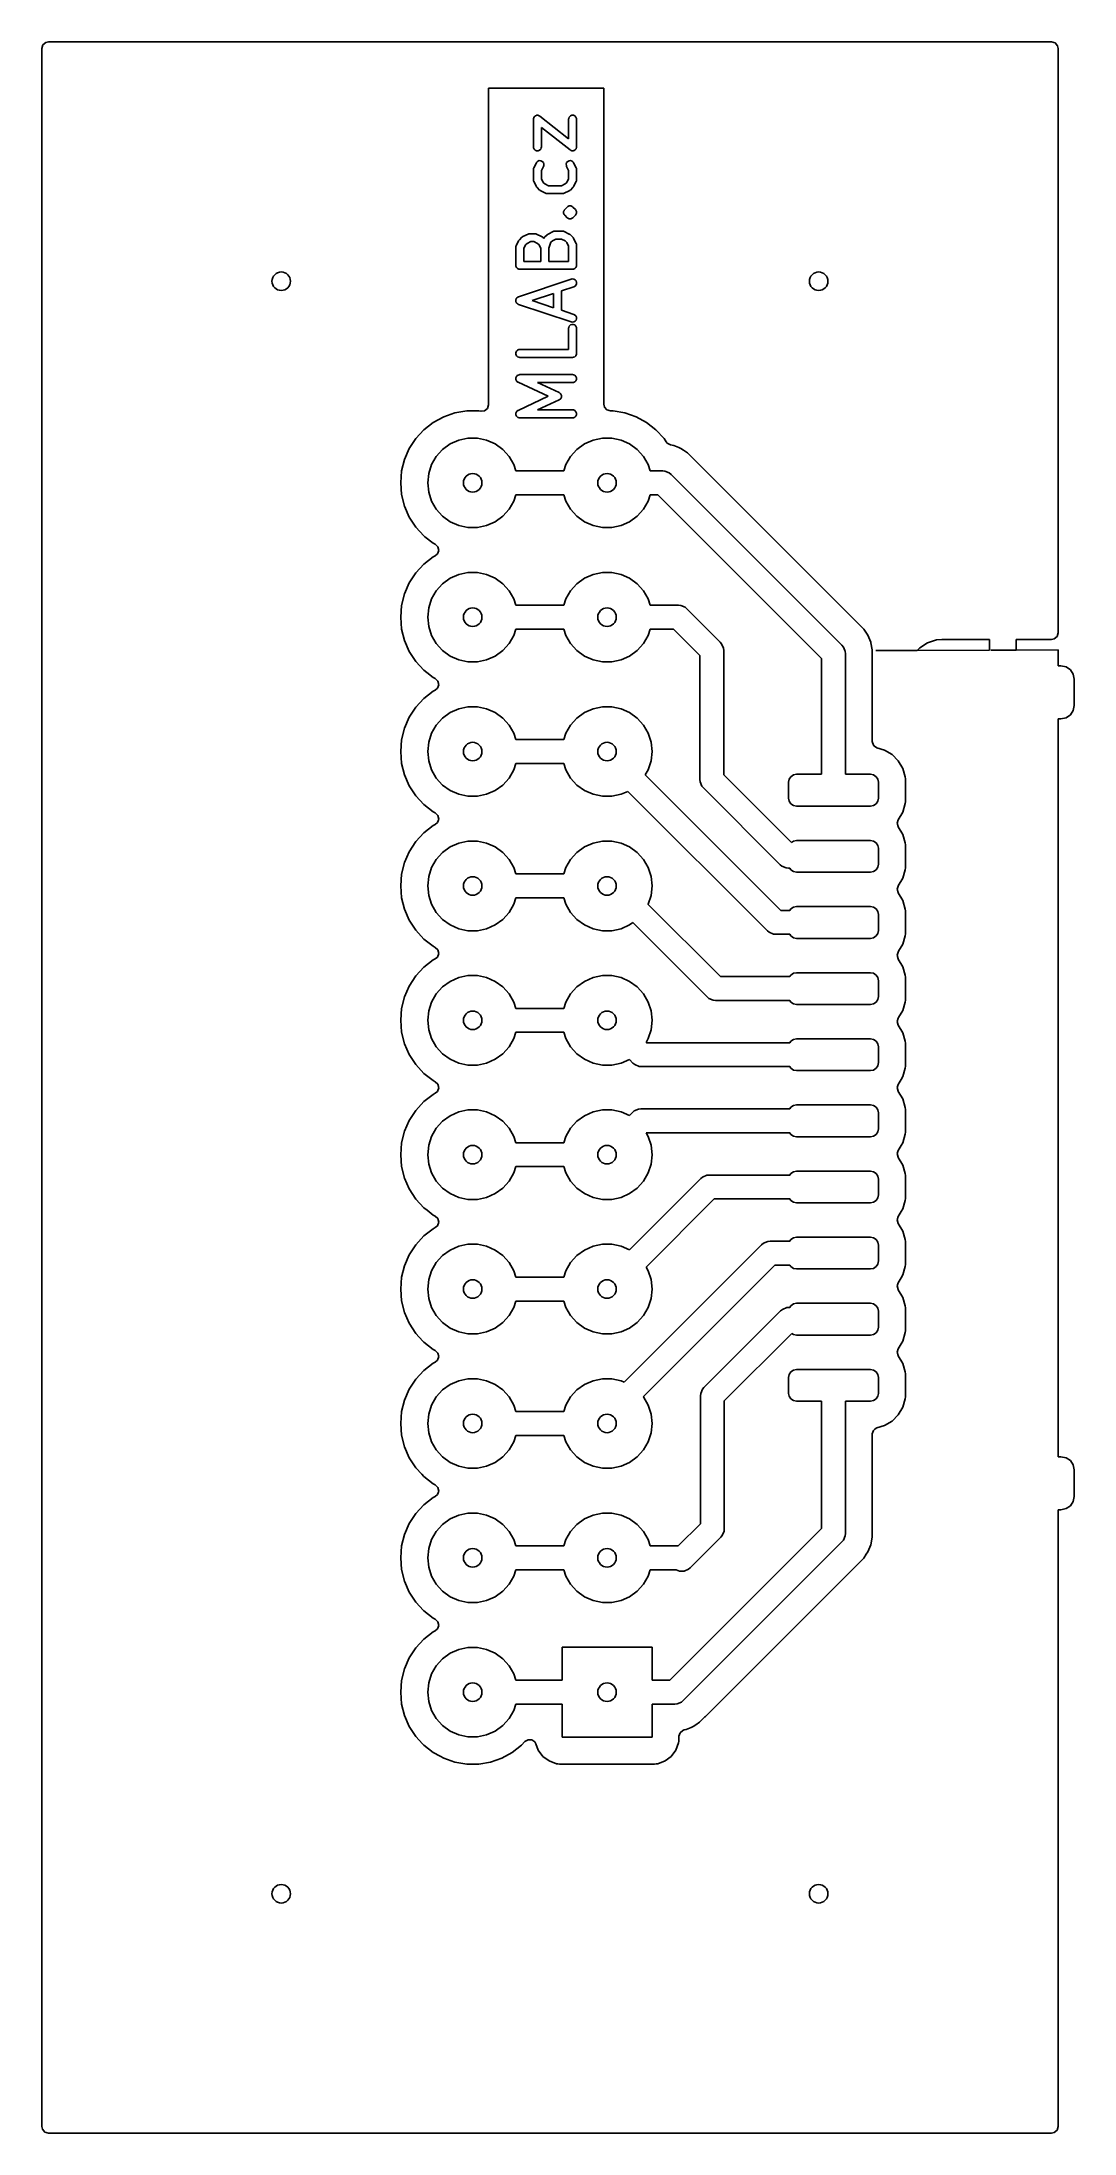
# Model space of a CAD drawing. Extents: x 0.22 to 0.99, y 0.22 to 1.78.
import ezdxf

# ---------------------------------------------------------------- set-up
doc = ezdxf.new("R2010")
doc.units = 0
doc.header["$MEASUREMENT"] = 0
doc.layers.add('BLACK', color=7, linetype='CONTINUOUS')

msp = doc.modelspace()

# ---------------------------------------------------------------- linework, layer by layer
at = {"layer": 'BLACK', "linetype": 'CONTINUOUS'}
for p, q in [((0.2218, 1.7733), (0.2226, 1.7759)), ((0.2226, 1.7759), (0.2247, 1.7777)), ((0.2247, 1.7777), (0.2267, 1.7782)), ((0.2267, 1.7782), (0.9733, 1.7782)), ((0.9733, 1.7782), (0.9759, 1.7774)), ((0.9759, 1.7774), (0.9777, 1.7753)), ((0.9777, 1.7753), (0.9782, 1.7733)), ((0.2218, 0.2267), (0.2218, 1.7733)), ((0.9782, 1.7733), (0.9782, 1.3383)), ((0.6401, 1.7438), (0.5543, 1.7438)), ((0.5543, 1.7438), (0.5543, 1.508)), ((0.6401, 1.5084), (0.6401, 1.7438)), ((0.5877, 1.7212), (0.5879, 1.7216)), ((0.5877, 1.7209), (0.5877, 1.7212)), ((0.5877, 1.7208), (0.5877, 1.7209)), ((0.5877, 1.7206), (0.5877, 1.7208)), ((0.5877, 1.7208), (0.5877, 1.7208)), ((0.5877, 1.7), (0.5877, 1.7206)), ((0.5879, 1.7216), (0.588, 1.7219)), ((0.588, 1.7219), (0.5881, 1.7221)), ((0.5881, 1.7221), (0.5882, 1.7222)), ((0.5882, 1.7222), (0.5885, 1.7225)), ((0.5885, 1.7225), (0.5887, 1.7228)), ((0.5887, 1.7228), (0.5889, 1.7229)), ((0.5889, 1.7229), (0.589, 1.7231)), ((0.589, 1.7231), (0.5894, 1.7232)), ((0.5894, 1.7232), (0.5897, 1.7234)), ((0.5897, 1.7234), (0.5899, 1.7234)), ((0.5899, 1.7234), (0.5901, 1.7235)), ((0.5901, 1.7235), (0.5905, 1.7235)), ((0.5905, 1.7235), (0.5909, 1.7236)), ((0.5909, 1.7236), (0.591, 1.7235)), ((0.591, 1.7235), (0.5912, 1.7235)), ((0.5912, 1.7235), (0.5916, 1.7233)), ((0.5916, 1.7233), (0.592, 1.7232)), ((0.592, 1.7232), (0.5922, 1.7231)), ((0.5922, 1.7231), (0.5923, 1.7231)), ((0.5923, 1.7231), (0.5923, 1.723)), ((0.5923, 1.723), (0.5925, 1.7229)), ((0.5925, 1.7229), (0.6139, 1.7061)), ((0.6151, 1.6977), (0.5936, 1.7145)), ((0.5936, 1.7145), (0.5936, 1.7)), ((0.6139, 1.7206), (0.614, 1.7212)), ((0.6139, 1.7061), (0.6139, 1.7206)), ((0.614, 1.7212), (0.6144, 1.7222)), ((0.6144, 1.7222), (0.6152, 1.7231)), ((0.6152, 1.7231), (0.6163, 1.7235)), ((0.6163, 1.7235), (0.6175, 1.7235)), ((0.6175, 1.7235), (0.6185, 1.7231)), ((0.6185, 1.7231), (0.6193, 1.7222)), ((0.6193, 1.7222), (0.6198, 1.7212)), ((0.6198, 1.7212), (0.6198, 1.7206)), ((0.6198, 1.7206), (0.6198, 1.7)), ((0.5877, 1.6994), (0.5877, 1.7)), ((0.5882, 1.6983), (0.5877, 1.6994)), ((0.589, 1.6975), (0.5882, 1.6983)), ((0.5901, 1.6971), (0.589, 1.6975)), ((0.5912, 1.6971), (0.5901, 1.6971)), ((0.5923, 1.6975), (0.5912, 1.6971)), ((0.5931, 1.6983), (0.5923, 1.6975)), ((0.5935, 1.6994), (0.5931, 1.6983)), ((0.5936, 1.7), (0.5935, 1.6994)), ((0.6152, 1.6976), (0.6151, 1.6977)), ((0.6152, 1.6975), (0.6152, 1.6976)), ((0.6153, 1.6975), (0.6152, 1.6975)), ((0.6155, 1.6974), (0.6153, 1.6975)), ((0.6159, 1.6972), (0.6155, 1.6974)), ((0.6163, 1.6971), (0.6159, 1.6972)), ((0.6165, 1.6971), (0.6163, 1.6971)), ((0.6166, 1.697), (0.6165, 1.6971)), ((0.617, 1.6971), (0.6166, 1.697)), ((0.6175, 1.6971), (0.617, 1.6971)), ((0.6176, 1.6972), (0.6175, 1.6971)), ((0.6178, 1.6972), (0.6176, 1.6972)), ((0.6181, 1.6974), (0.6178, 1.6972)), ((0.6185, 1.6975), (0.6181, 1.6974)), ((0.6186, 1.6977), (0.6185, 1.6975)), ((0.6188, 1.6977), (0.6186, 1.6977)), ((0.619, 1.6981), (0.6188, 1.6977)), ((0.6193, 1.6983), (0.619, 1.6981)), ((0.6194, 1.6985), (0.6193, 1.6983)), ((0.6195, 1.6986), (0.6194, 1.6985)), ((0.6196, 1.699), (0.6195, 1.6986)), ((0.6198, 1.6994), (0.6196, 1.699)), ((0.6198, 1.7), (0.6198, 1.6998)), ((0.6198, 1.6998), (0.6198, 1.6998)), ((0.6198, 1.6998), (0.6198, 1.6997)), ((0.6198, 1.6997), (0.6198, 1.6994)), ((0.5877, 1.6837), (0.5878, 1.6838)), ((0.5877, 1.6831), (0.5877, 1.6837)), ((0.5877, 1.6756), (0.5877, 1.6831)), ((0.5878, 1.6839), (0.588, 1.6844)), ((0.5878, 1.6838), (0.5878, 1.6839)), ((0.588, 1.6844), (0.5899, 1.6882)), ((0.5899, 1.6882), (0.5902, 1.6887)), ((0.5902, 1.6887), (0.591, 1.6894)), ((0.591, 1.6894), (0.5921, 1.6898)), ((0.5921, 1.6898), (0.5933, 1.6897)), ((0.5933, 1.6897), (0.5943, 1.6892)), ((0.5951, 1.6855), (0.5936, 1.6824)), ((0.5936, 1.6824), (0.5936, 1.6763)), ((0.5943, 1.6892), (0.5951, 1.6883)), ((0.5951, 1.6883), (0.5954, 1.6872)), ((0.5954, 1.6861), (0.5951, 1.6855)), ((0.5954, 1.6872), (0.5954, 1.6861)), ((0.6121, 1.6872), (0.6124, 1.6883)), ((0.6122, 1.6861), (0.6121, 1.6872)), ((0.6124, 1.6855), (0.6122, 1.6861)), ((0.6124, 1.6883), (0.6132, 1.6892)), ((0.6139, 1.6824), (0.6124, 1.6855)), ((0.6132, 1.6892), (0.6142, 1.6897)), ((0.6139, 1.6763), (0.6139, 1.6824)), ((0.6142, 1.6897), (0.6154, 1.6898)), ((0.6154, 1.6898), (0.6165, 1.6894)), ((0.6165, 1.6894), (0.6173, 1.6887)), ((0.6173, 1.6887), (0.6176, 1.6882)), ((0.6176, 1.6882), (0.6195, 1.6844)), ((0.6195, 1.6844), (0.6197, 1.6839)), ((0.6197, 1.6839), (0.6197, 1.6838)), ((0.6197, 1.6838), (0.6198, 1.6837)), ((0.6198, 1.6837), (0.6198, 1.6831)), ((0.6198, 1.6831), (0.6198, 1.6756)), ((0.5877, 1.675), (0.5877, 1.6756)), ((0.5878, 1.6749), (0.5877, 1.675)), ((0.5878, 1.6748), (0.5878, 1.6749)), ((0.588, 1.6743), (0.5878, 1.6748)), ((0.5899, 1.6705), (0.588, 1.6743)), ((0.59, 1.6703), (0.5899, 1.6705)), ((0.59, 1.6702), (0.59, 1.6703)), ((0.5901, 1.6701), (0.59, 1.6702)), ((0.5902, 1.6701), (0.5901, 1.6701)), ((0.5902, 1.67), (0.5902, 1.6701)), ((0.5904, 1.6698), (0.5902, 1.67)), ((0.5923, 1.6679), (0.5904, 1.6698)), ((0.5925, 1.6677), (0.5923, 1.6679)), ((0.5926, 1.6677), (0.5925, 1.6677)), ((0.5927, 1.6676), (0.5926, 1.6677)), ((0.5927, 1.6675), (0.5927, 1.6676)), ((0.5928, 1.6675), (0.5927, 1.6675)), ((0.5931, 1.6673), (0.5928, 1.6675)), ((0.5968, 1.6655), (0.5931, 1.6673)), ((0.5936, 1.6763), (0.5949, 1.6736)), ((0.5949, 1.6736), (0.5961, 1.6724)), ((0.5961, 1.6724), (0.5988, 1.6711)), ((0.5973, 1.6653), (0.5968, 1.6655)), ((0.5988, 1.6711), (0.6087, 1.6711)), ((0.6087, 1.6711), (0.6114, 1.6724)), ((0.6107, 1.6655), (0.6102, 1.6653)), ((0.6144, 1.6673), (0.6107, 1.6655)), ((0.6114, 1.6724), (0.6126, 1.6736)), ((0.6126, 1.6736), (0.6139, 1.6763)), ((0.6147, 1.6675), (0.6144, 1.6673)), ((0.6148, 1.6675), (0.6147, 1.6675)), ((0.6149, 1.6677), (0.6148, 1.6676)), ((0.6148, 1.6676), (0.6148, 1.6675)), ((0.615, 1.6677), (0.6149, 1.6677)), ((0.6152, 1.6679), (0.615, 1.6677)), ((0.6171, 1.6698), (0.6152, 1.6679)), ((0.6173, 1.67), (0.6171, 1.6698)), ((0.6174, 1.6701), (0.6173, 1.6701)), ((0.6173, 1.6701), (0.6173, 1.67)), ((0.6175, 1.6702), (0.6174, 1.6701)), ((0.6176, 1.6705), (0.6175, 1.6703)), ((0.6175, 1.6703), (0.6175, 1.6702)), ((0.6195, 1.6743), (0.6176, 1.6705)), ((0.6197, 1.6748), (0.6195, 1.6743)), ((0.6198, 1.675), (0.6197, 1.6749)), ((0.6197, 1.6749), (0.6197, 1.6748)), ((0.6198, 1.6756), (0.6198, 1.675)), ((0.5975, 1.6653), (0.5973, 1.6653)), ((0.5976, 1.6652), (0.5975, 1.6653)), ((0.5981, 1.6652), (0.5976, 1.6652)), ((0.6094, 1.6652), (0.5981, 1.6652)), ((0.61, 1.6652), (0.6094, 1.6652)), ((0.6102, 1.6653), (0.61, 1.6653)), ((0.61, 1.6653), (0.61, 1.6652)), ((0.6102, 1.6518), (0.6105, 1.6525)), ((0.6102, 1.6507), (0.6102, 1.6518)), ((0.6107, 1.6496), (0.6102, 1.6507)), ((0.6105, 1.6525), (0.6107, 1.6529)), ((0.6107, 1.6529), (0.611, 1.6533)), ((0.6107, 1.6529), (0.6107, 1.6529)), ((0.611, 1.6533), (0.6129, 1.6552)), ((0.6129, 1.6552), (0.6134, 1.6556)), ((0.6134, 1.6556), (0.6144, 1.656)), ((0.6144, 1.656), (0.6156, 1.656)), ((0.6156, 1.656), (0.6166, 1.6556)), ((0.6166, 1.6556), (0.6166, 1.6556)), ((0.6166, 1.6556), (0.6171, 1.6552)), ((0.6171, 1.6552), (0.619, 1.6533)), ((0.619, 1.6533), (0.6193, 1.6529)), ((0.6193, 1.6529), (0.6195, 1.6525)), ((0.6198, 1.6507), (0.6193, 1.6496)), ((0.6195, 1.6525), (0.6198, 1.6518)), ((0.6198, 1.6518), (0.6198, 1.6507)), ((0.5799, 1.6333), (0.5837, 1.6351)), ((0.5837, 1.6351), (0.5842, 1.6353)), ((0.5842, 1.6353), (0.5843, 1.6353)), ((0.5843, 1.6353), (0.5844, 1.6354)), ((0.5844, 1.6354), (0.585, 1.6354)), ((0.585, 1.6354), (0.5888, 1.6354)), ((0.5888, 1.6354), (0.5893, 1.6354)), ((0.5893, 1.6354), (0.5894, 1.6353)), ((0.5894, 1.6353), (0.5895, 1.6353)), ((0.5895, 1.6353), (0.5901, 1.6351)), ((0.5901, 1.6351), (0.5938, 1.6333)), ((0.596, 1.6327), (0.5979, 1.6346)), ((0.5979, 1.6346), (0.5981, 1.6348)), ((0.5981, 1.6348), (0.5982, 1.6348)), ((0.5982, 1.6348), (0.5983, 1.6349)), ((0.5983, 1.6349), (0.5984, 1.6349)), ((0.5984, 1.635), (0.5987, 1.6351)), ((0.5984, 1.6349), (0.5984, 1.635)), ((0.5987, 1.6351), (0.6024, 1.637)), ((0.6024, 1.637), (0.603, 1.6372)), ((0.603, 1.6372), (0.6031, 1.6372)), ((0.6031, 1.6372), (0.6032, 1.6373)), ((0.6032, 1.6373), (0.6038, 1.6373)), ((0.6038, 1.6373), (0.6094, 1.6373)), ((0.6094, 1.6373), (0.61, 1.6373)), ((0.61, 1.6373), (0.61, 1.6372)), ((0.61, 1.6372), (0.6102, 1.6372)), ((0.6102, 1.6372), (0.6107, 1.637)), ((0.611, 1.6492), (0.6107, 1.6496)), ((0.6107, 1.6496), (0.6107, 1.6496)), ((0.6107, 1.637), (0.6144, 1.6351)), ((0.6129, 1.6473), (0.611, 1.6492)), ((0.6134, 1.6469), (0.6129, 1.6473)), ((0.6144, 1.6465), (0.6134, 1.6469)), ((0.6156, 1.6465), (0.6144, 1.6465)), ((0.6144, 1.6351), (0.6147, 1.635)), ((0.6147, 1.635), (0.6148, 1.6349)), ((0.6148, 1.6349), (0.6148, 1.6349)), ((0.6148, 1.6349), (0.6149, 1.6348)), ((0.6149, 1.6348), (0.615, 1.6348)), ((0.615, 1.6348), (0.6152, 1.6346)), ((0.6152, 1.6346), (0.6171, 1.6327)), ((0.6166, 1.6469), (0.6156, 1.6465)), ((0.6171, 1.6473), (0.6166, 1.6469)), ((0.619, 1.6492), (0.6171, 1.6473)), ((0.6193, 1.6496), (0.619, 1.6492)), ((0.5746, 1.6257), (0.5747, 1.6258)), ((0.5746, 1.6256), (0.5746, 1.6257)), ((0.5746, 1.625), (0.5746, 1.6256)), ((0.5746, 1.6119), (0.5746, 1.625)), ((0.5747, 1.6258), (0.5749, 1.6263)), ((0.5749, 1.6263), (0.5767, 1.6301)), ((0.5767, 1.6301), (0.5769, 1.6303)), ((0.5769, 1.6304), (0.577, 1.6305)), ((0.5769, 1.6303), (0.5769, 1.6304)), ((0.577, 1.6305), (0.577, 1.6306)), ((0.577, 1.6306), (0.5771, 1.6306)), ((0.5771, 1.6306), (0.5773, 1.6308)), ((0.5773, 1.6308), (0.5792, 1.6327)), ((0.5792, 1.6327), (0.5794, 1.6329)), ((0.5794, 1.6329), (0.5794, 1.633)), ((0.5794, 1.633), (0.5795, 1.633)), ((0.5795, 1.633), (0.5796, 1.6331)), ((0.5796, 1.6331), (0.5797, 1.6331)), ((0.5797, 1.6331), (0.5799, 1.6333)), ((0.5818, 1.627), (0.5805, 1.6243)), ((0.5805, 1.6243), (0.5805, 1.6148)), ((0.583, 1.6282), (0.5818, 1.627)), ((0.5857, 1.6295), (0.583, 1.6282)), ((0.5881, 1.6295), (0.5857, 1.6295)), ((0.5908, 1.6282), (0.5881, 1.6295)), ((0.592, 1.627), (0.5908, 1.6282)), ((0.5933, 1.6243), (0.592, 1.627)), ((0.5933, 1.6148), (0.5933, 1.6243)), ((0.5938, 1.6333), (0.5941, 1.6331)), ((0.5941, 1.6331), (0.5941, 1.6331)), ((0.5941, 1.6331), (0.5942, 1.633)), ((0.5942, 1.633), (0.5943, 1.633)), ((0.5943, 1.633), (0.5944, 1.6329)), ((0.5944, 1.6329), (0.5946, 1.6327)), ((0.5946, 1.6327), (0.5955, 1.6318)), ((0.5955, 1.6318), (0.5956, 1.6321)), ((0.5956, 1.6322), (0.5957, 1.6323)), ((0.5956, 1.6321), (0.5956, 1.6322)), ((0.5957, 1.6323), (0.596, 1.6327)), ((0.6007, 1.629), (0.5992, 1.6245)), ((0.5992, 1.6245), (0.5992, 1.6148)), ((0.6018, 1.6301), (0.6007, 1.629)), ((0.6044, 1.6314), (0.6018, 1.6301)), ((0.6087, 1.6314), (0.6044, 1.6314)), ((0.6114, 1.6301), (0.6087, 1.6314)), ((0.6126, 1.6289), (0.6114, 1.6301)), ((0.6139, 1.6262), (0.6126, 1.6289)), ((0.6139, 1.6148), (0.6139, 1.6262)), ((0.6171, 1.6327), (0.6173, 1.6325)), ((0.6173, 1.6325), (0.6173, 1.6324)), ((0.6173, 1.6324), (0.6174, 1.6323)), ((0.6174, 1.6323), (0.6175, 1.6323)), ((0.6175, 1.6323), (0.6175, 1.6322)), ((0.6175, 1.6322), (0.6176, 1.6319)), ((0.6176, 1.6319), (0.6195, 1.6282)), ((0.6195, 1.6282), (0.6197, 1.6276)), ((0.6197, 1.6276), (0.6197, 1.6275)), ((0.6197, 1.6275), (0.6198, 1.6274)), ((0.6198, 1.6274), (0.6198, 1.6269)), ((0.6198, 1.6269), (0.6198, 1.6119)), ((0.5746, 1.6113), (0.5746, 1.6119)), ((0.575, 1.6102), (0.5746, 1.6113)), ((0.5759, 1.6094), (0.575, 1.6102)), ((0.5769, 1.609), (0.5759, 1.6094)), ((0.5775, 1.6089), (0.5769, 1.609)), ((0.6169, 1.6089), (0.5775, 1.6089)), ((0.5805, 1.6148), (0.5933, 1.6148)), ((0.5992, 1.6148), (0.6139, 1.6148)), ((0.6175, 1.609), (0.6169, 1.6089)), ((0.6185, 1.6094), (0.6175, 1.609)), ((0.6193, 1.6102), (0.6185, 1.6094)), ((0.6198, 1.6113), (0.6193, 1.6102)), ((0.6198, 1.6119), (0.6198, 1.6113)), ((0.5752, 1.5874), (0.5755, 1.5877)), ((0.5755, 1.5877), (0.5757, 1.588)), ((0.5757, 1.588), (0.5759, 1.5881)), ((0.5759, 1.5881), (0.576, 1.5882)), ((0.576, 1.5882), (0.5766, 1.5884)), ((0.5766, 1.5884), (0.6159, 1.6015)), ((0.6027, 1.5909), (0.5868, 1.5856)), ((0.6027, 1.5803), (0.6027, 1.5909)), ((0.6178, 1.5959), (0.6086, 1.5929)), ((0.6086, 1.5929), (0.6086, 1.5784)), ((0.6159, 1.6015), (0.6165, 1.6017)), ((0.6165, 1.6017), (0.6177, 1.6016)), ((0.6177, 1.6016), (0.6187, 1.6011)), ((0.6183, 1.5962), (0.6178, 1.5959)), ((0.6192, 1.5969), (0.6183, 1.5962)), ((0.6187, 1.6011), (0.6194, 1.6002)), ((0.6197, 1.598), (0.6192, 1.5969)), ((0.6194, 1.6002), (0.6198, 1.5991)), ((0.6198, 1.5991), (0.6197, 1.598)), ((0.5746, 1.5862), (0.5747, 1.5864)), ((0.5746, 1.586), (0.5746, 1.5862)), ((0.5746, 1.5856), (0.5746, 1.586)), ((0.5746, 1.5853), (0.5746, 1.5856)), ((0.5746, 1.5851), (0.5746, 1.5853)), ((0.5747, 1.5848), (0.5746, 1.5851)), ((0.5747, 1.5864), (0.5748, 1.5867)), ((0.5748, 1.5845), (0.5747, 1.5848)), ((0.5748, 1.5867), (0.5749, 1.5871)), ((0.5749, 1.5842), (0.5748, 1.5845)), ((0.5749, 1.5871), (0.5751, 1.5872)), ((0.5751, 1.584), (0.5749, 1.5842)), ((0.5751, 1.5872), (0.5752, 1.5874)), ((0.5752, 1.5838), (0.5751, 1.584)), ((0.5755, 1.5836), (0.5752, 1.5838)), ((0.5757, 1.5833), (0.5755, 1.5836)), ((0.5759, 1.5832), (0.5757, 1.5833)), ((0.576, 1.5831), (0.5759, 1.5832)), ((0.5766, 1.5828), (0.576, 1.5831)), ((0.6159, 1.5697), (0.5766, 1.5828)), ((0.5868, 1.5856), (0.6027, 1.5803)), ((0.6086, 1.5784), (0.6178, 1.5753)), ((0.6178, 1.5753), (0.6183, 1.5751)), ((0.6183, 1.5751), (0.6192, 1.5743)), ((0.6192, 1.5743), (0.6197, 1.5733)), ((0.6198, 1.5721), (0.6194, 1.571)), ((0.6197, 1.5733), (0.6198, 1.5721)), ((0.6139, 1.565), (0.614, 1.5656)), ((0.6139, 1.5492), (0.6139, 1.565)), ((0.614, 1.5656), (0.6144, 1.5666)), ((0.6144, 1.5666), (0.6152, 1.5675)), ((0.6152, 1.5675), (0.6163, 1.5679)), ((0.6165, 1.5696), (0.6159, 1.5697)), ((0.6163, 1.5679), (0.6175, 1.5679)), ((0.6177, 1.5697), (0.6165, 1.5696)), ((0.6175, 1.5679), (0.6185, 1.5675)), ((0.6187, 1.5702), (0.6177, 1.5697)), ((0.6185, 1.5675), (0.6193, 1.5666)), ((0.6194, 1.571), (0.6187, 1.5702)), ((0.6193, 1.5666), (0.6198, 1.5656)), ((0.6198, 1.5656), (0.6198, 1.565)), ((0.6198, 1.565), (0.6198, 1.5463)), ((0.5746, 1.5468), (0.575, 1.5479)), ((0.5746, 1.5457), (0.5746, 1.5468)), ((0.575, 1.5446), (0.5746, 1.5457)), ((0.575, 1.5479), (0.5759, 1.5487)), ((0.5759, 1.5438), (0.575, 1.5446)), ((0.5759, 1.5487), (0.5769, 1.5491)), ((0.5769, 1.5434), (0.5759, 1.5438)), ((0.5769, 1.5491), (0.5775, 1.5492)), ((0.5775, 1.5433), (0.5769, 1.5434)), ((0.5775, 1.5492), (0.6139, 1.5492)), ((0.6169, 1.5433), (0.5775, 1.5433)), ((0.6175, 1.5434), (0.6169, 1.5433)), ((0.6185, 1.5438), (0.6175, 1.5434)), ((0.6193, 1.5446), (0.6185, 1.5438)), ((0.6198, 1.5457), (0.6193, 1.5446)), ((0.6198, 1.5463), (0.6198, 1.5457)), ((0.5746, 1.5282), (0.5749, 1.5287)), ((0.5746, 1.5281), (0.5746, 1.5282)), ((0.5746, 1.5276), (0.5746, 1.5281)), ((0.5746, 1.5281), (0.5746, 1.5281)), ((0.5746, 1.5271), (0.5746, 1.5276)), ((0.5746, 1.527), (0.5746, 1.5271)), ((0.5746, 1.5269), (0.5746, 1.527)), ((0.5748, 1.5265), (0.5746, 1.5269)), ((0.575, 1.526), (0.5748, 1.5265)), ((0.5749, 1.5287), (0.575, 1.5291)), ((0.575, 1.5291), (0.5751, 1.5292)), ((0.575, 1.5259), (0.575, 1.526)), ((0.5754, 1.5255), (0.575, 1.5259)), ((0.575, 1.5259), (0.575, 1.5259)), ((0.5751, 1.5293), (0.5755, 1.5296)), ((0.5751, 1.5292), (0.5751, 1.5293)), ((0.5758, 1.5251), (0.5754, 1.5255)), ((0.5755, 1.5296), (0.5759, 1.53)), ((0.5759, 1.53), (0.5759, 1.53)), ((0.5759, 1.53), (0.576, 1.53)), ((0.576, 1.53), (0.5765, 1.5302)), ((0.5765, 1.5302), (0.5769, 1.5304)), ((0.5769, 1.5304), (0.577, 1.5304)), ((0.577, 1.5304), (0.5771, 1.5304)), ((0.5771, 1.5304), (0.5775, 1.5305)), ((0.5771, 1.5304), (0.5771, 1.5304)), ((0.5775, 1.5305), (0.6169, 1.5305)), ((0.6169, 1.5305), (0.6175, 1.5304)), ((0.6175, 1.5304), (0.6185, 1.53)), ((0.6185, 1.53), (0.6193, 1.5291)), ((0.6193, 1.5259), (0.6185, 1.5251)), ((0.6193, 1.5291), (0.6198, 1.5281)), ((0.6198, 1.5269), (0.6193, 1.5259)), ((0.6198, 1.5281), (0.6198, 1.5269)), ((0.5759, 1.5251), (0.5758, 1.5251)), ((0.5758, 1.5251), (0.5758, 1.5251)), ((0.5759, 1.525), (0.5759, 1.5251)), ((0.5763, 1.5248), (0.5759, 1.525)), ((0.5986, 1.5144), (0.5763, 1.5248)), ((0.5763, 1.5039), (0.5986, 1.5144)), ((0.6169, 1.5246), (0.5908, 1.5246)), ((0.5908, 1.5246), (0.6069, 1.5171)), ((0.6069, 1.5117), (0.5908, 1.5042)), ((0.6069, 1.5171), (0.6071, 1.5169)), ((0.6071, 1.5118), (0.6069, 1.5117)), ((0.6071, 1.5169), (0.6072, 1.5169)), ((0.6072, 1.5119), (0.6071, 1.5118)), ((0.6072, 1.5169), (0.6072, 1.5169)), ((0.6072, 1.5169), (0.6074, 1.5168)), ((0.6074, 1.512), (0.6072, 1.5119)), ((0.6072, 1.5119), (0.6072, 1.5119)), ((0.6074, 1.5168), (0.6077, 1.5164)), ((0.6077, 1.5123), (0.6074, 1.512)), ((0.6077, 1.5164), (0.608, 1.5161)), ((0.608, 1.5126), (0.6077, 1.5123)), ((0.608, 1.5161), (0.6081, 1.516)), ((0.6081, 1.5128), (0.608, 1.5126)), ((0.6081, 1.516), (0.6082, 1.5159)), ((0.6082, 1.5129), (0.6081, 1.5128)), ((0.6082, 1.5159), (0.6083, 1.5155)), ((0.6083, 1.5133), (0.6082, 1.5129)), ((0.6083, 1.5155), (0.6085, 1.5151)), ((0.6085, 1.5137), (0.6083, 1.5133)), ((0.6085, 1.5151), (0.6085, 1.515)), ((0.6085, 1.515), (0.6085, 1.5148)), ((0.6085, 1.5148), (0.6085, 1.5144)), ((0.6085, 1.5144), (0.6085, 1.5139)), ((0.6085, 1.5139), (0.6085, 1.5138)), ((0.6085, 1.5138), (0.6085, 1.5137)), ((0.6175, 1.5246), (0.6169, 1.5246)), ((0.6185, 1.5251), (0.6175, 1.5246)), ((0.5132, 1.4949), (0.5062, 1.4895)), ((0.521, 1.4991), (0.5132, 1.4949)), ((0.5132, 1.4949), (0.5132, 1.4949)), ((0.5293, 1.502), (0.521, 1.4991)), ((0.521, 1.4991), (0.521, 1.4991)), ((0.5381, 1.5035), (0.5293, 1.502)), ((0.547, 1.5035), (0.5381, 1.5035)), ((0.5486, 1.5032), (0.547, 1.5035)), ((0.547, 1.5035), (0.547, 1.5035)), ((0.5487, 1.5032), (0.5486, 1.5032)), ((0.5514, 1.5036), (0.5487, 1.5032)), ((0.5535, 1.5054), (0.5514, 1.5036)), ((0.5543, 1.508), (0.5535, 1.5054)), ((0.5746, 1.5018), (0.5748, 1.5023)), ((0.5746, 1.5017), (0.5746, 1.5018)), ((0.5746, 1.5018), (0.5746, 1.5018)), ((0.5746, 1.5012), (0.5746, 1.5017)), ((0.5746, 1.5007), (0.5746, 1.5012)), ((0.5746, 1.5006), (0.5746, 1.5007)), ((0.5749, 1.5001), (0.5746, 1.5006)), ((0.5746, 1.5006), (0.5746, 1.5006)), ((0.5748, 1.5023), (0.575, 1.5028)), ((0.575, 1.4996), (0.5749, 1.5001)), ((0.575, 1.5029), (0.5754, 1.5033)), ((0.575, 1.5028), (0.575, 1.5029)), ((0.575, 1.5028), (0.575, 1.5028)), ((0.5751, 1.4996), (0.575, 1.4996)), ((0.5751, 1.4995), (0.5751, 1.4996)), ((0.5755, 1.4992), (0.5751, 1.4995)), ((0.5754, 1.5033), (0.5758, 1.5036)), ((0.5759, 1.4988), (0.5755, 1.4992)), ((0.5758, 1.5036), (0.5758, 1.5037)), ((0.5758, 1.5037), (0.5759, 1.5037)), ((0.5759, 1.5037), (0.5763, 1.5039)), ((0.5759, 1.5037), (0.5759, 1.5037)), ((0.576, 1.4987), (0.5759, 1.4988)), ((0.5759, 1.4988), (0.5759, 1.4988)), ((0.5765, 1.4986), (0.576, 1.4987)), ((0.5769, 1.4984), (0.5765, 1.4986)), ((0.577, 1.4984), (0.5769, 1.4984)), ((0.5771, 1.4983), (0.577, 1.4984)), ((0.5775, 1.4983), (0.5771, 1.4983)), ((0.5771, 1.4983), (0.5771, 1.4983)), ((0.6169, 1.4983), (0.5775, 1.4983)), ((0.5908, 1.5042), (0.6169, 1.5042)), ((0.6169, 1.5042), (0.6175, 1.5042)), ((0.6175, 1.4984), (0.6169, 1.4983)), ((0.6175, 1.5042), (0.6185, 1.5037)), ((0.6185, 1.4988), (0.6175, 1.4984)), ((0.6185, 1.5037), (0.6193, 1.5029)), ((0.6193, 1.4996), (0.6185, 1.4988)), ((0.6193, 1.5029), (0.6198, 1.5018)), ((0.6198, 1.5007), (0.6193, 1.4996)), ((0.6198, 1.5018), (0.6198, 1.5007)), ((0.6405, 1.5063), (0.6401, 1.5084)), ((0.6423, 1.5043), (0.6405, 1.5063)), ((0.645, 1.5035), (0.6423, 1.5043)), ((0.647, 1.5035), (0.645, 1.5035)), ((0.6557, 1.502), (0.647, 1.5035)), ((0.6641, 1.4991), (0.6557, 1.502)), ((0.6719, 1.4949), (0.6641, 1.4991)), ((0.6641, 1.4991), (0.6641, 1.4991)), ((0.6641, 1.4991), (0.6641, 1.4991)), ((0.6641, 1.4991), (0.6641, 1.4991)), ((0.6641, 1.4991), (0.6641, 1.4991)), ((0.6789, 1.4895), (0.6719, 1.4949)), ((0.6719, 1.4949), (0.6719, 1.4949)), ((0.5002, 1.483), (0.4953, 1.4755)), ((0.5062, 1.4895), (0.5002, 1.483)), ((0.5002, 1.483), (0.5002, 1.483)), ((0.5062, 1.4895), (0.5062, 1.4895)), ((0.5201, 1.4749), (0.5258, 1.479)), ((0.5258, 1.479), (0.5322, 1.4818)), ((0.5322, 1.4818), (0.539, 1.4833)), ((0.539, 1.4833), (0.546, 1.4833)), ((0.546, 1.4833), (0.5529, 1.4818)), ((0.5529, 1.4818), (0.5593, 1.479)), ((0.5593, 1.479), (0.5649, 1.4749)), ((0.6201, 1.4749), (0.6258, 1.479)), ((0.6258, 1.479), (0.6322, 1.4818)), ((0.6322, 1.4818), (0.639, 1.4833)), ((0.639, 1.4833), (0.646, 1.4833)), ((0.646, 1.4833), (0.6529, 1.4818)), ((0.6529, 1.4818), (0.6593, 1.479)), ((0.6593, 1.479), (0.6649, 1.4749)), ((0.6849, 1.483), (0.6789, 1.4895)), ((0.6789, 1.4895), (0.6789, 1.4895)), ((0.6865, 1.4804), (0.6849, 1.483)), ((0.6872, 1.4796), (0.6865, 1.4804)), ((0.6897, 1.4783), (0.6872, 1.4796)), ((0.4918, 1.4674), (0.4896, 1.4588)), ((0.4953, 1.4755), (0.4918, 1.4674)), ((0.5098, 1.457), (0.5119, 1.4636)), ((0.5119, 1.4636), (0.5154, 1.4697)), ((0.5154, 1.4697), (0.5201, 1.4749)), ((0.5649, 1.4749), (0.5696, 1.4697)), ((0.5696, 1.4697), (0.5731, 1.4636)), ((0.5731, 1.4636), (0.5746, 1.4589)), ((0.6104, 1.4589), (0.6119, 1.4636)), ((0.6119, 1.4636), (0.6154, 1.4697)), ((0.6154, 1.4697), (0.6201, 1.4749)), ((0.6649, 1.4749), (0.6696, 1.4697)), ((0.6696, 1.4697), (0.6731, 1.4636)), ((0.6731, 1.4636), (0.6746, 1.4589)), ((0.6923, 1.4778), (0.6897, 1.4783)), ((0.696, 1.4762), (0.6923, 1.4778)), ((0.6923, 1.4778), (0.6923, 1.4778)), ((0.6975, 1.4756), (0.696, 1.4762)), ((0.696, 1.4762), (0.696, 1.4762)), ((0.696, 1.4762), (0.696, 1.4762)), ((0.6994, 1.4743), (0.6975, 1.4756)), ((0.6975, 1.4756), (0.6975, 1.4756)), ((0.6975, 1.4756), (0.6975, 1.4756)), ((0.6975, 1.4756), (0.6975, 1.4756)), ((0.7016, 1.4729), (0.6994, 1.4743)), ((0.6994, 1.4743), (0.6994, 1.4743)), ((0.6994, 1.4743), (0.6994, 1.4743)), ((0.7023, 1.4724), (0.7016, 1.4729)), ((0.7065, 1.4682), (0.7023, 1.4724)), ((0.8293, 1.3454), (0.7065, 1.4682)), ((0.7065, 1.4682), (0.7065, 1.4682)), ((0.4896, 1.4588), (0.4889, 1.45)), ((0.4889, 1.45), (0.4889, 1.45)), ((0.4889, 1.45), (0.4896, 1.4412)), ((0.4896, 1.4588), (0.4896, 1.4588)), ((0.5091, 1.45), (0.5098, 1.457)), ((0.5098, 1.443), (0.5091, 1.45)), ((0.5746, 1.4589), (0.6104, 1.4589)), ((0.6746, 1.4589), (0.6839, 1.4589)), ((0.6839, 1.4589), (0.6856, 1.4587)), ((0.6856, 1.4587), (0.6856, 1.4587)), ((0.6856, 1.4587), (0.6888, 1.4574)), ((0.6888, 1.4574), (0.6901, 1.4563)), ((0.6901, 1.4563), (0.8173, 1.3291)), ((0.4896, 1.4412), (0.4896, 1.4412)), ((0.4896, 1.4412), (0.4918, 1.4326)), ((0.4918, 1.4326), (0.4953, 1.4245)), ((0.5119, 1.4364), (0.5098, 1.443)), ((0.5154, 1.4303), (0.5119, 1.4364)), ((0.5731, 1.4364), (0.5696, 1.4303)), ((0.5746, 1.4411), (0.5731, 1.4364)), ((0.6104, 1.4411), (0.5746, 1.4411)), ((0.6119, 1.4364), (0.6104, 1.4411)), ((0.6154, 1.4303), (0.6119, 1.4364)), ((0.6731, 1.4364), (0.6696, 1.4303)), ((0.6746, 1.4411), (0.6731, 1.4364)), ((0.6802, 1.4411), (0.6746, 1.4411)), ((0.8022, 1.3192), (0.6802, 1.4411)), ((0.4953, 1.4245), (0.5002, 1.417)), ((0.5002, 1.417), (0.5002, 1.417)), ((0.5002, 1.417), (0.5062, 1.4105)), ((0.5201, 1.4251), (0.5154, 1.4303)), ((0.5258, 1.421), (0.5201, 1.4251)), ((0.5322, 1.4182), (0.5258, 1.421)), ((0.539, 1.4167), (0.5322, 1.4182)), ((0.546, 1.4167), (0.539, 1.4167)), ((0.5529, 1.4182), (0.546, 1.4167)), ((0.5593, 1.421), (0.5529, 1.4182)), ((0.5649, 1.4251), (0.5593, 1.421)), ((0.5696, 1.4303), (0.5649, 1.4251)), ((0.6201, 1.4251), (0.6154, 1.4303)), ((0.6258, 1.421), (0.6201, 1.4251)), ((0.6322, 1.4182), (0.6258, 1.421)), ((0.639, 1.4167), (0.6322, 1.4182)), ((0.646, 1.4167), (0.639, 1.4167)), ((0.6529, 1.4182), (0.646, 1.4167)), ((0.6593, 1.421), (0.6529, 1.4182)), ((0.6649, 1.4251), (0.6593, 1.421)), ((0.6696, 1.4303), (0.6649, 1.4251)), ((0.5062, 1.4105), (0.5062, 1.4105)), ((0.5062, 1.4105), (0.5069, 1.4099)), ((0.5069, 1.4099), (0.5132, 1.4051)), ((0.5132, 1.4051), (0.5132, 1.4051)), ((0.5132, 1.4051), (0.5132, 1.4051)), ((0.5132, 1.4051), (0.5146, 1.4043)), ((0.5146, 1.4043), (0.5166, 1.4024)), ((0.5166, 1.4024), (0.5172, 1.3997)), ((0.5062, 1.3895), (0.5002, 1.383)), ((0.5132, 1.3949), (0.5062, 1.3895)), ((0.5062, 1.3895), (0.5062, 1.3895)), ((0.5146, 1.3957), (0.5132, 1.3949)), ((0.5132, 1.3949), (0.5132, 1.3949)), ((0.5162, 1.3971), (0.5146, 1.3957)), ((0.5172, 1.3997), (0.5162, 1.3971)), ((0.4953, 1.3755), (0.4918, 1.3674)), ((0.5002, 1.383), (0.4953, 1.3755)), ((0.5002, 1.383), (0.5002, 1.383)), ((0.5119, 1.3636), (0.5154, 1.3697)), ((0.5154, 1.3697), (0.5201, 1.3749)), ((0.5201, 1.3749), (0.5258, 1.379)), ((0.5258, 1.379), (0.5322, 1.3818)), ((0.5322, 1.3818), (0.539, 1.3833)), ((0.539, 1.3833), (0.546, 1.3833)), ((0.546, 1.3833), (0.5529, 1.3818)), ((0.5529, 1.3818), (0.5593, 1.379)), ((0.5593, 1.379), (0.5649, 1.3749)), ((0.5649, 1.3749), (0.5696, 1.3697)), ((0.5696, 1.3697), (0.5731, 1.3636)), ((0.6119, 1.3636), (0.6154, 1.3697)), ((0.6154, 1.3697), (0.6201, 1.3749)), ((0.6201, 1.3749), (0.6258, 1.379)), ((0.6258, 1.379), (0.6322, 1.3818)), ((0.6322, 1.3818), (0.639, 1.3833)), ((0.639, 1.3833), (0.646, 1.3833)), ((0.646, 1.3833), (0.6529, 1.3818)), ((0.6529, 1.3818), (0.6593, 1.379)), ((0.6593, 1.379), (0.6649, 1.3749)), ((0.6649, 1.3749), (0.6696, 1.3697)), ((0.6696, 1.3697), (0.6731, 1.3636)), ((0.4896, 1.3588), (0.4889, 1.35)), ((0.4918, 1.3674), (0.4896, 1.3588)), ((0.4896, 1.3588), (0.4896, 1.3588)), ((0.5091, 1.35), (0.5098, 1.357)), ((0.5098, 1.357), (0.5119, 1.3636)), ((0.5731, 1.3636), (0.5746, 1.3589)), ((0.5746, 1.3589), (0.6104, 1.3589)), ((0.6104, 1.3589), (0.6119, 1.3636)), ((0.6731, 1.3636), (0.6746, 1.3589)), ((0.6746, 1.3589), (0.6957, 1.3589)), ((0.6957, 1.3589), (0.6974, 1.3587)), ((0.6974, 1.3587), (0.6974, 1.3587)), ((0.6974, 1.3587), (0.7006, 1.3574)), ((0.7006, 1.3574), (0.7019, 1.3563)), ((0.7019, 1.3563), (0.7267, 1.3315)), ((0.4889, 1.35), (0.4889, 1.35)), ((0.4889, 1.35), (0.4896, 1.3412)), ((0.4896, 1.3412), (0.4896, 1.3412)), ((0.4896, 1.3412), (0.4918, 1.3326)), ((0.5098, 1.343), (0.5091, 1.35)), ((0.5119, 1.3364), (0.5098, 1.343)), ((0.5746, 1.3411), (0.5731, 1.3364)), ((0.6104, 1.3411), (0.5746, 1.3411)), ((0.6119, 1.3364), (0.6104, 1.3411)), ((0.6746, 1.3411), (0.6731, 1.3364)), ((0.692, 1.3411), (0.6746, 1.3411)), ((0.7116, 1.3215), (0.692, 1.3411)), ((0.8335, 1.3412), (0.8293, 1.3454)), ((0.8293, 1.3454), (0.8293, 1.3454)), ((0.8366, 1.3365), (0.8335, 1.3412)), ((0.8335, 1.3412), (0.8335, 1.3412)), ((0.4918, 1.3326), (0.4953, 1.3245)), ((0.4953, 1.3245), (0.5002, 1.317)), ((0.5154, 1.3303), (0.5119, 1.3364)), ((0.5201, 1.3251), (0.5154, 1.3303)), ((0.5258, 1.321), (0.5201, 1.3251)), ((0.5649, 1.3251), (0.5593, 1.321)), ((0.5696, 1.3303), (0.5649, 1.3251)), ((0.5731, 1.3364), (0.5696, 1.3303)), ((0.6154, 1.3303), (0.6119, 1.3364)), ((0.6201, 1.3251), (0.6154, 1.3303)), ((0.6258, 1.321), (0.6201, 1.3251)), ((0.6649, 1.3251), (0.6593, 1.321)), ((0.6696, 1.3303), (0.6649, 1.3251)), ((0.6731, 1.3364), (0.6696, 1.3303)), ((0.7267, 1.3315), (0.7278, 1.3301)), ((0.7278, 1.3301), (0.7292, 1.3269)), ((0.7292, 1.3269), (0.7293, 1.3252)), ((0.7293, 1.3252), (0.7293, 1.2328)), ((0.8173, 1.3291), (0.8184, 1.3278)), ((0.8184, 1.3278), (0.8194, 1.3252)), ((0.8194, 1.3252), (0.8197, 1.3246)), ((0.8197, 1.3246), (0.8199, 1.3228)), ((0.8388, 1.3313), (0.8366, 1.3365)), ((0.8366, 1.3365), (0.8366, 1.3365)), ((0.8366, 1.3365), (0.8366, 1.3365)), ((0.8389, 1.3309), (0.8388, 1.3313)), ((0.8399, 1.3257), (0.8389, 1.3309)), ((0.8399, 1.2574), (0.8399, 1.3257)), ((0.8399, 1.3257), (0.8399, 1.3257)), ((0.8425, 1.3252), (0.9272, 1.3255)), ((0.8733, 1.3253), (0.8425, 1.3252)), ((0.8753, 1.3273), (0.8733, 1.3253)), ((0.8811, 1.3309), (0.8753, 1.3273)), ((0.8877, 1.3331), (0.8811, 1.3309)), ((0.8811, 1.3309), (0.8811, 1.3309)), ((0.8917, 1.3335), (0.8877, 1.3331)), ((0.9272, 1.3335), (0.8917, 1.3335)), ((0.8917, 1.3335), (0.8917, 1.3335)), ((0.9272, 1.3255), (0.9272, 1.3335)), ((0.9282, 1.3255), (0.9782, 1.3256)), ((0.9469, 1.3255), (0.9282, 1.3255)), ((0.9733, 1.3335), (0.9469, 1.3335)), ((0.9469, 1.3335), (0.9469, 1.3255)), ((0.9753, 1.3339), (0.9733, 1.3335)), ((0.9774, 1.3357), (0.9753, 1.3339)), ((0.9782, 1.3383), (0.9774, 1.3357)), ((0.9782, 1.3256), (0.9782, 1.3138)), ((0.5002, 1.317), (0.5002, 1.317)), ((0.5002, 1.317), (0.5062, 1.3105)), ((0.5062, 1.3105), (0.5062, 1.3105)), ((0.5062, 1.3105), (0.5083, 1.3089)), ((0.5083, 1.3089), (0.5132, 1.3051)), ((0.5322, 1.3182), (0.5258, 1.321)), ((0.539, 1.3167), (0.5322, 1.3182)), ((0.546, 1.3167), (0.539, 1.3167)), ((0.5529, 1.3182), (0.546, 1.3167)), ((0.5593, 1.321), (0.5529, 1.3182)), ((0.6322, 1.3182), (0.6258, 1.321)), ((0.639, 1.3167), (0.6322, 1.3182)), ((0.646, 1.3167), (0.639, 1.3167)), ((0.6529, 1.3182), (0.646, 1.3167)), ((0.6593, 1.321), (0.6529, 1.3182)), ((0.7116, 1.2291), (0.7116, 1.3215)), ((0.8022, 1.2331), (0.8022, 1.3192)), ((0.8199, 1.3228), (0.8199, 1.2331)), ((0.9782, 1.3138), (0.9803, 1.3138)), ((0.9803, 1.3138), (0.9841, 1.313)), ((0.9841, 1.313), (0.9873, 1.3109)), ((0.9873, 1.3109), (0.9894, 1.3077)), ((0.9894, 1.3077), (0.9902, 1.3039)), ((0.5132, 1.2949), (0.5062, 1.2895)), ((0.5132, 1.3051), (0.5132, 1.3051)), ((0.5132, 1.3051), (0.5132, 1.3051)), ((0.5132, 1.3051), (0.5146, 1.3043)), ((0.5146, 1.2957), (0.5132, 1.2949)), ((0.5132, 1.2949), (0.5132, 1.2949)), ((0.5146, 1.3043), (0.5166, 1.3024)), ((0.5162, 1.2971), (0.5146, 1.2957)), ((0.5172, 1.2997), (0.5162, 1.2971)), ((0.5166, 1.3024), (0.5172, 1.2997)), ((0.9902, 1.3039), (0.9902, 1.2843)), ((0.5002, 1.283), (0.4953, 1.2755)), ((0.5062, 1.2895), (0.5002, 1.283)), ((0.5002, 1.283), (0.5002, 1.283)), ((0.5062, 1.2895), (0.5062, 1.2895)), ((0.5201, 1.2749), (0.5258, 1.279)), ((0.5258, 1.279), (0.5322, 1.2818)), ((0.5322, 1.2818), (0.539, 1.2833)), ((0.539, 1.2833), (0.546, 1.2833)), ((0.546, 1.2833), (0.5529, 1.2818)), ((0.5529, 1.2818), (0.5593, 1.279)), ((0.5593, 1.279), (0.5649, 1.2749)), ((0.6201, 1.2749), (0.6258, 1.279)), ((0.6258, 1.279), (0.6322, 1.2818)), ((0.6322, 1.2818), (0.639, 1.2833)), ((0.639, 1.2833), (0.646, 1.2833)), ((0.646, 1.2833), (0.6529, 1.2818)), ((0.6529, 1.2818), (0.6593, 1.279)), ((0.6593, 1.279), (0.6649, 1.2749)), ((0.9873, 1.2773), (0.9841, 1.2752)), ((0.9894, 1.2805), (0.9873, 1.2773)), ((0.9902, 1.2843), (0.9894, 1.2805)), ((0.4918, 1.2674), (0.4896, 1.2588)), ((0.4953, 1.2755), (0.4918, 1.2674)), ((0.5098, 1.257), (0.5119, 1.2636)), ((0.5119, 1.2636), (0.5154, 1.2697)), ((0.5154, 1.2697), (0.5201, 1.2749)), ((0.5649, 1.2749), (0.5696, 1.2697)), ((0.5696, 1.2697), (0.5731, 1.2636)), ((0.5731, 1.2636), (0.5746, 1.2589)), ((0.6104, 1.2589), (0.6119, 1.2636)), ((0.6119, 1.2636), (0.6154, 1.2697)), ((0.6154, 1.2697), (0.6201, 1.2749)), ((0.6649, 1.2749), (0.6696, 1.2697)), ((0.6696, 1.2697), (0.6731, 1.2636)), ((0.6731, 1.2636), (0.6753, 1.257)), ((0.9803, 1.2744), (0.9782, 1.2744)), ((0.9782, 1.2744), (0.9782, 0.7252)), ((0.9841, 1.2752), (0.9803, 1.2744)), ((0.4896, 1.2588), (0.4889, 1.25)), ((0.4889, 1.25), (0.4889, 1.25)), ((0.4889, 1.25), (0.4896, 1.2412)), ((0.4896, 1.2588), (0.4896, 1.2588)), ((0.5091, 1.25), (0.5098, 1.257)), ((0.5098, 1.243), (0.5091, 1.25)), ((0.5746, 1.2589), (0.6104, 1.2589)), ((0.6753, 1.257), (0.676, 1.25)), ((0.676, 1.25), (0.6753, 1.243)), ((0.84, 1.2567), (0.8399, 1.2574)), ((0.8411, 1.2542), (0.84, 1.2567)), ((0.8424, 1.2534), (0.8411, 1.2542)), ((0.8434, 1.2528), (0.8424, 1.2534)), ((0.849, 1.2511), (0.8434, 1.2528)), ((0.8546, 1.2478), (0.849, 1.2511)), ((0.849, 1.2511), (0.849, 1.2511)), ((0.8592, 1.2432), (0.8546, 1.2478)), ((0.8546, 1.2478), (0.8546, 1.2478)), ((0.4896, 1.2412), (0.4896, 1.2412)), ((0.4896, 1.2412), (0.4918, 1.2326)), ((0.4918, 1.2326), (0.4953, 1.2245)), ((0.5119, 1.2364), (0.5098, 1.243)), ((0.5154, 1.2303), (0.5119, 1.2364)), ((0.5201, 1.2251), (0.5154, 1.2303)), ((0.5696, 1.2303), (0.5649, 1.2251)), ((0.5731, 1.2364), (0.5696, 1.2303)), ((0.5746, 1.2411), (0.5731, 1.2364)), ((0.6104, 1.2411), (0.5746, 1.2411)), ((0.6119, 1.2364), (0.6104, 1.2411)), ((0.6154, 1.2303), (0.6119, 1.2364)), ((0.6201, 1.2251), (0.6154, 1.2303)), ((0.6731, 1.2364), (0.6709, 1.2326)), ((0.6709, 1.2326), (0.7718, 1.1317)), ((0.6753, 1.243), (0.6731, 1.2364)), ((0.7293, 1.2328), (0.7797, 1.1824)), ((0.778, 1.2294), (0.7793, 1.2313)), ((0.7793, 1.2313), (0.7812, 1.2326)), ((0.7812, 1.2326), (0.7835, 1.2331)), ((0.7835, 1.2331), (0.8022, 1.2331)), ((0.8199, 1.2331), (0.8386, 1.2331)), ((0.8386, 1.2331), (0.8408, 1.2326)), ((0.8408, 1.2326), (0.8428, 1.2313)), ((0.8428, 1.2313), (0.844, 1.2294)), ((0.8626, 1.2375), (0.8592, 1.2432)), ((0.8592, 1.2432), (0.8592, 1.2432)), ((0.8592, 1.2432), (0.8592, 1.2432)), ((0.8644, 1.2313), (0.8626, 1.2375)), ((0.8645, 1.2298), (0.8644, 1.2313)), ((0.8645, 1.2127), (0.8645, 1.2298)), ((0.4953, 1.2245), (0.5002, 1.217)), ((0.5002, 1.217), (0.5002, 1.217)), ((0.5002, 1.217), (0.5062, 1.2105)), ((0.5258, 1.221), (0.5201, 1.2251)), ((0.5322, 1.2182), (0.5258, 1.221)), ((0.539, 1.2167), (0.5322, 1.2182)), ((0.546, 1.2167), (0.539, 1.2167)), ((0.5529, 1.2182), (0.546, 1.2167)), ((0.5593, 1.221), (0.5529, 1.2182)), ((0.5649, 1.2251), (0.5593, 1.221)), ((0.6258, 1.221), (0.6201, 1.2251)), ((0.6322, 1.2182), (0.6258, 1.221)), ((0.639, 1.2167), (0.6322, 1.2182)), ((0.646, 1.2167), (0.639, 1.2167)), ((0.6529, 1.2182), (0.646, 1.2167)), ((0.658, 1.2204), (0.6529, 1.2182)), ((0.7618, 1.1166), (0.658, 1.2204)), ((0.7118, 1.2274), (0.7116, 1.2291)), ((0.7131, 1.2242), (0.7118, 1.2274)), ((0.7118, 1.2274), (0.7118, 1.2274)), ((0.7142, 1.2229), (0.7131, 1.2242)), ((0.7713, 1.1658), (0.7142, 1.2229)), ((0.7776, 1.2272), (0.778, 1.2294)), ((0.7776, 1.2154), (0.7776, 1.2272)), ((0.778, 1.2131), (0.7776, 1.2154)), ((0.844, 1.2294), (0.8445, 1.2272)), ((0.8445, 1.2154), (0.844, 1.2131)), ((0.8445, 1.2272), (0.8445, 1.2154)), ((0.5062, 1.2105), (0.5062, 1.2105)), ((0.5062, 1.2105), (0.5132, 1.2051)), ((0.5132, 1.2051), (0.5132, 1.2051)), ((0.5132, 1.2051), (0.5132, 1.2051)), ((0.5132, 1.2051), (0.5146, 1.2043)), ((0.5146, 1.2043), (0.5166, 1.2024)), ((0.5172, 1.1997), (0.5162, 1.1971)), ((0.5166, 1.2024), (0.5172, 1.1997)), ((0.7793, 1.2112), (0.778, 1.2131)), ((0.7812, 1.2099), (0.7793, 1.2112)), ((0.7835, 1.2094), (0.7812, 1.2099)), ((0.8386, 1.2094), (0.7835, 1.2094)), ((0.8408, 1.2099), (0.8386, 1.2094)), ((0.8428, 1.2112), (0.8408, 1.2099)), ((0.844, 1.2131), (0.8428, 1.2112)), ((0.8584, 1.1968), (0.8591, 1.1991)), ((0.8591, 1.1991), (0.8592, 1.1993)), ((0.8592, 1.1993), (0.8626, 1.205)), ((0.8626, 1.205), (0.8644, 1.2113)), ((0.8644, 1.2113), (0.8645, 1.2127)), ((0.5002, 1.183), (0.4953, 1.1755)), ((0.5062, 1.1895), (0.5002, 1.183)), ((0.5002, 1.183), (0.5002, 1.183)), ((0.5132, 1.1949), (0.5062, 1.1895)), ((0.5062, 1.1895), (0.5062, 1.1895)), ((0.5146, 1.1957), (0.5132, 1.1949)), ((0.5132, 1.1949), (0.5132, 1.1949)), ((0.5162, 1.1971), (0.5146, 1.1957)), ((0.5322, 1.1818), (0.539, 1.1833)), ((0.539, 1.1833), (0.546, 1.1833)), ((0.546, 1.1833), (0.5529, 1.1818)), ((0.6322, 1.1818), (0.639, 1.1833)), ((0.639, 1.1833), (0.646, 1.1833)), ((0.646, 1.1833), (0.6529, 1.1818)), ((0.7797, 1.1824), (0.7812, 1.1834)), ((0.7812, 1.1834), (0.7835, 1.1839)), ((0.7835, 1.1839), (0.8386, 1.1839)), ((0.8386, 1.1839), (0.8408, 1.1834)), ((0.8408, 1.1834), (0.8428, 1.1821)), ((0.8591, 1.1942), (0.8584, 1.1968)), ((0.8592, 1.194), (0.8591, 1.1942)), ((0.8626, 1.1883), (0.8592, 1.194)), ((0.8592, 1.194), (0.8592, 1.194)), ((0.8644, 1.182), (0.8626, 1.1883)), ((0.4918, 1.1674), (0.4896, 1.1588)), ((0.4953, 1.1755), (0.4918, 1.1674)), ((0.5119, 1.1636), (0.5154, 1.1697)), ((0.5154, 1.1697), (0.5201, 1.1749)), ((0.5201, 1.1749), (0.5258, 1.179)), ((0.5258, 1.179), (0.5322, 1.1818)), ((0.5529, 1.1818), (0.5593, 1.179)), ((0.5593, 1.179), (0.5649, 1.1749)), ((0.5649, 1.1749), (0.5696, 1.1697)), ((0.5696, 1.1697), (0.5731, 1.1636)), ((0.6119, 1.1636), (0.6154, 1.1697)), ((0.6154, 1.1697), (0.6201, 1.1749)), ((0.6201, 1.1749), (0.6258, 1.179)), ((0.6258, 1.179), (0.6322, 1.1818)), ((0.6529, 1.1818), (0.6593, 1.179)), ((0.6593, 1.179), (0.6649, 1.1749)), ((0.6649, 1.1749), (0.6696, 1.1697)), ((0.6696, 1.1697), (0.6731, 1.1636)), ((0.8428, 1.1821), (0.844, 1.1802)), ((0.844, 1.1802), (0.8445, 1.178)), ((0.8445, 1.178), (0.8445, 1.1661)), ((0.8645, 1.1806), (0.8644, 1.182)), ((0.8645, 1.1635), (0.8645, 1.1806)), ((0.4896, 1.1588), (0.4889, 1.15)), ((0.4896, 1.1588), (0.4896, 1.1588)), ((0.5091, 1.15), (0.5098, 1.157)), ((0.5098, 1.157), (0.5119, 1.1636)), ((0.5731, 1.1636), (0.5746, 1.1589)), ((0.5746, 1.1589), (0.6104, 1.1589)), ((0.6104, 1.1589), (0.6119, 1.1636)), ((0.6731, 1.1636), (0.6753, 1.157)), ((0.6753, 1.157), (0.676, 1.15)), ((0.7726, 1.1647), (0.7713, 1.1658)), ((0.7758, 1.1634), (0.7726, 1.1647)), ((0.7776, 1.1632), (0.7758, 1.1634)), ((0.7758, 1.1634), (0.7758, 1.1634)), ((0.7785, 1.1632), (0.7776, 1.1632)), ((0.7793, 1.162), (0.7785, 1.1632)), ((0.7812, 1.1607), (0.7793, 1.162)), ((0.7835, 1.1602), (0.7812, 1.1607)), ((0.8386, 1.1602), (0.7835, 1.1602)), ((0.8408, 1.1607), (0.8386, 1.1602)), ((0.8428, 1.162), (0.8408, 1.1607)), ((0.844, 1.1639), (0.8428, 1.162)), ((0.8445, 1.1661), (0.844, 1.1639)), ((0.8592, 1.1501), (0.8626, 1.1558)), ((0.8626, 1.1558), (0.8644, 1.1621)), ((0.8644, 1.1621), (0.8645, 1.1635)), ((0.4889, 1.15), (0.4889, 1.15)), ((0.4889, 1.15), (0.4896, 1.1412)), ((0.4896, 1.1412), (0.4896, 1.1412)), ((0.4896, 1.1412), (0.4918, 1.1326)), ((0.5098, 1.143), (0.5091, 1.15)), ((0.5119, 1.1364), (0.5098, 1.143)), ((0.5154, 1.1303), (0.5119, 1.1364)), ((0.5731, 1.1364), (0.5696, 1.1303)), ((0.5746, 1.1411), (0.5731, 1.1364)), ((0.6104, 1.1411), (0.5746, 1.1411)), ((0.6119, 1.1364), (0.6104, 1.1411)), ((0.6154, 1.1303), (0.6119, 1.1364)), ((0.6753, 1.143), (0.6731, 1.1364)), ((0.6731, 1.1364), (0.6731, 1.1363)), ((0.6731, 1.1363), (0.7269, 1.0825)), ((0.676, 1.15), (0.6753, 1.143)), ((0.8584, 1.1476), (0.8591, 1.1499)), ((0.8591, 1.145), (0.8584, 1.1476)), ((0.8591, 1.1499), (0.8592, 1.1501)), ((0.8592, 1.1448), (0.8591, 1.145)), ((0.8626, 1.1391), (0.8592, 1.1448)), ((0.8592, 1.1448), (0.8592, 1.1448)), ((0.8644, 1.1328), (0.8626, 1.1391)), ((0.4918, 1.1326), (0.4953, 1.1245)), ((0.4953, 1.1245), (0.5002, 1.117)), ((0.5201, 1.1251), (0.5154, 1.1303)), ((0.5258, 1.121), (0.5201, 1.1251)), ((0.5322, 1.1182), (0.5258, 1.121)), ((0.5593, 1.121), (0.5529, 1.1182)), ((0.5649, 1.1251), (0.5593, 1.121)), ((0.5696, 1.1303), (0.5649, 1.1251)), ((0.6201, 1.1251), (0.6154, 1.1303)), ((0.6258, 1.121), (0.6201, 1.1251)), ((0.6322, 1.1182), (0.6258, 1.121)), ((0.6593, 1.121), (0.6529, 1.1182)), ((0.6616, 1.1227), (0.6593, 1.121)), ((0.717, 1.0674), (0.6616, 1.1227)), ((0.7718, 1.1317), (0.7785, 1.1317)), ((0.7785, 1.1317), (0.7793, 1.1329)), ((0.7793, 1.1329), (0.7812, 1.1342)), ((0.7812, 1.1342), (0.7835, 1.1346)), ((0.7835, 1.1346), (0.8386, 1.1346)), ((0.8386, 1.1346), (0.8408, 1.1342)), ((0.8408, 1.1342), (0.8428, 1.1329)), ((0.8428, 1.1329), (0.844, 1.131)), ((0.844, 1.131), (0.8445, 1.1287)), ((0.8445, 1.1287), (0.8445, 1.1169)), ((0.8645, 1.1314), (0.8644, 1.1328)), ((0.8645, 1.1143), (0.8645, 1.1314)), ((0.5002, 1.117), (0.5002, 1.117)), ((0.5002, 1.117), (0.5062, 1.1105)), ((0.5062, 1.1105), (0.5062, 1.1105)), ((0.5062, 1.1105), (0.5132, 1.1051)), ((0.5132, 1.1051), (0.5132, 1.1051)), ((0.5132, 1.1051), (0.5132, 1.1051)), ((0.5132, 1.1051), (0.5146, 1.1043)), ((0.539, 1.1167), (0.5322, 1.1182)), ((0.546, 1.1167), (0.539, 1.1167)), ((0.5529, 1.1182), (0.546, 1.1167)), ((0.639, 1.1167), (0.6322, 1.1182)), ((0.646, 1.1167), (0.639, 1.1167)), ((0.6529, 1.1182), (0.646, 1.1167)), ((0.7632, 1.1155), (0.7618, 1.1166)), ((0.7664, 1.1141), (0.7632, 1.1155)), ((0.7681, 1.114), (0.7664, 1.1141)), ((0.7664, 1.1141), (0.7664, 1.1141)), ((0.7785, 1.114), (0.7681, 1.114)), ((0.7793, 1.1128), (0.7785, 1.114)), ((0.7812, 1.1115), (0.7793, 1.1128)), ((0.7835, 1.111), (0.7812, 1.1115)), ((0.8386, 1.111), (0.7835, 1.111)), ((0.8408, 1.1115), (0.8386, 1.111)), ((0.8428, 1.1128), (0.8408, 1.1115)), ((0.844, 1.1147), (0.8428, 1.1128)), ((0.8445, 1.1169), (0.844, 1.1147)), ((0.8595, 1.1014), (0.8626, 1.1066)), ((0.8626, 1.1066), (0.8644, 1.1128)), ((0.8644, 1.1128), (0.8645, 1.1143)), ((0.5062, 1.0895), (0.5002, 1.083)), ((0.5132, 1.0949), (0.5062, 1.0895)), ((0.5062, 1.0895), (0.5062, 1.0895)), ((0.5146, 1.0957), (0.5132, 1.0949)), ((0.5132, 1.0949), (0.5132, 1.0949)), ((0.5146, 1.1043), (0.5166, 1.1024)), ((0.5162, 1.0971), (0.5146, 1.0957)), ((0.5172, 1.0997), (0.5162, 1.0971)), ((0.5166, 1.1024), (0.5172, 1.0997)), ((0.8584, 1.0984), (0.8591, 1.1007)), ((0.8591, 1.0957), (0.8584, 1.0984)), ((0.8591, 1.1007), (0.8595, 1.1014)), ((0.8592, 1.0955), (0.8591, 1.0957)), ((0.8626, 1.0899), (0.8592, 1.0955)), ((0.8592, 1.0955), (0.8592, 1.0955)), ((0.8644, 1.0836), (0.8626, 1.0899)), ((0.4953, 1.0755), (0.4918, 1.0674)), ((0.5002, 1.083), (0.4953, 1.0755)), ((0.5002, 1.083), (0.5002, 1.083)), ((0.5154, 1.0697), (0.5201, 1.0749)), ((0.5201, 1.0749), (0.5258, 1.079)), ((0.5258, 1.079), (0.5322, 1.0818)), ((0.5322, 1.0818), (0.539, 1.0833)), ((0.539, 1.0833), (0.546, 1.0833)), ((0.546, 1.0833), (0.5529, 1.0818)), ((0.5529, 1.0818), (0.5593, 1.079)), ((0.5593, 1.079), (0.5649, 1.0749)), ((0.5649, 1.0749), (0.5696, 1.0697)), ((0.6154, 1.0697), (0.6201, 1.0749)), ((0.6201, 1.0749), (0.6258, 1.079)), ((0.6258, 1.079), (0.6322, 1.0818)), ((0.6322, 1.0818), (0.639, 1.0833)), ((0.639, 1.0833), (0.646, 1.0833)), ((0.646, 1.0833), (0.6529, 1.0818)), ((0.6529, 1.0818), (0.6593, 1.079)), ((0.6593, 1.079), (0.6649, 1.0749)), ((0.6649, 1.0749), (0.6696, 1.0697)), ((0.7269, 1.0825), (0.7785, 1.0825)), ((0.7785, 1.0825), (0.7793, 1.0837)), ((0.7793, 1.0837), (0.7812, 1.085)), ((0.7812, 1.085), (0.7835, 1.0854)), ((0.7835, 1.0854), (0.8386, 1.0854)), ((0.8386, 1.0854), (0.8408, 1.085)), ((0.8408, 1.085), (0.8428, 1.0837)), ((0.8428, 1.0837), (0.844, 1.0818)), ((0.844, 1.0818), (0.8445, 1.0795)), ((0.8445, 1.0795), (0.8445, 1.0677)), ((0.8645, 1.0821), (0.8644, 1.0836)), ((0.8645, 1.0651), (0.8645, 1.0821)), ((0.4896, 1.0588), (0.4889, 1.05)), ((0.4918, 1.0674), (0.4896, 1.0588)), ((0.4896, 1.0588), (0.4896, 1.0588)), ((0.5098, 1.057), (0.5119, 1.0636)), ((0.5119, 1.0636), (0.5154, 1.0697)), ((0.5696, 1.0697), (0.5731, 1.0636)), ((0.5731, 1.0636), (0.5746, 1.0589)), ((0.5746, 1.0589), (0.6104, 1.0589)), ((0.6104, 1.0589), (0.6119, 1.0636)), ((0.6119, 1.0636), (0.6154, 1.0697)), ((0.6696, 1.0697), (0.6731, 1.0636)), ((0.6731, 1.0636), (0.6753, 1.057)), ((0.7183, 1.0663), (0.717, 1.0674)), ((0.7215, 1.0649), (0.7183, 1.0663)), ((0.7183, 1.0663), (0.7183, 1.0663)), ((0.7232, 1.0648), (0.7215, 1.0649)), ((0.7785, 1.0648), (0.7232, 1.0648)), ((0.7793, 1.0635), (0.7785, 1.0648)), ((0.7812, 1.0623), (0.7793, 1.0635)), ((0.7835, 1.0618), (0.7812, 1.0623)), ((0.8386, 1.0618), (0.7835, 1.0618)), ((0.8408, 1.0623), (0.8386, 1.0618)), ((0.8428, 1.0635), (0.8408, 1.0623)), ((0.844, 1.0655), (0.8428, 1.0635)), ((0.8445, 1.0677), (0.844, 1.0655)), ((0.8626, 1.0573), (0.8644, 1.0636)), ((0.8644, 1.0636), (0.8645, 1.0651)), ((0.4889, 1.05), (0.4889, 1.05)), ((0.4889, 1.05), (0.4896, 1.0412)), ((0.5091, 1.05), (0.5098, 1.057)), ((0.5098, 1.043), (0.5091, 1.05)), ((0.5119, 1.0364), (0.5098, 1.043)), ((0.6753, 1.043), (0.6731, 1.0364)), ((0.6753, 1.057), (0.676, 1.05)), ((0.676, 1.05), (0.6753, 1.043)), ((0.8584, 1.0492), (0.8591, 1.0515)), ((0.8591, 1.0465), (0.8584, 1.0492)), ((0.8591, 1.0515), (0.8595, 1.0522)), ((0.8592, 1.0463), (0.8591, 1.0465)), ((0.8626, 1.0407), (0.8592, 1.0463)), ((0.8592, 1.0463), (0.8592, 1.0463)), ((0.8595, 1.0522), (0.8626, 1.0573)), ((0.4896, 1.0412), (0.4896, 1.0412)), ((0.4896, 1.0412), (0.4918, 1.0326)), ((0.4918, 1.0326), (0.4953, 1.0245)), ((0.5154, 1.0303), (0.5119, 1.0364)), ((0.5201, 1.0251), (0.5154, 1.0303)), ((0.5696, 1.0303), (0.5649, 1.0251)), ((0.5731, 1.0364), (0.5696, 1.0303)), ((0.5746, 1.0411), (0.5731, 1.0364)), ((0.6104, 1.0411), (0.5746, 1.0411)), ((0.6119, 1.0364), (0.6104, 1.0411)), ((0.6154, 1.0303), (0.6119, 1.0364)), ((0.6201, 1.0251), (0.6154, 1.0303)), ((0.6731, 1.0364), (0.6715, 1.0336)), ((0.6715, 1.0336), (0.6718, 1.0333)), ((0.6718, 1.0333), (0.7785, 1.0333)), ((0.7785, 1.0333), (0.7793, 1.0345)), ((0.7793, 1.0345), (0.7812, 1.0358)), ((0.7812, 1.0358), (0.7835, 1.0362)), ((0.7835, 1.0362), (0.8386, 1.0362)), ((0.8386, 1.0362), (0.8408, 1.0358)), ((0.8408, 1.0358), (0.8428, 1.0345)), ((0.8428, 1.0345), (0.844, 1.0326)), ((0.844, 1.0326), (0.8445, 1.0303)), ((0.8445, 1.0303), (0.8445, 1.0185)), ((0.8644, 1.0344), (0.8626, 1.0407)), ((0.8645, 1.0329), (0.8644, 1.0344)), ((0.8645, 1.0159), (0.8645, 1.0329)), ((0.4953, 1.0245), (0.5002, 1.017)), ((0.5002, 1.017), (0.5002, 1.017)), ((0.5002, 1.017), (0.5062, 1.0105)), ((0.5258, 1.021), (0.5201, 1.0251)), ((0.5322, 1.0182), (0.5258, 1.021)), ((0.539, 1.0167), (0.5322, 1.0182)), ((0.546, 1.0167), (0.539, 1.0167)), ((0.5529, 1.0182), (0.546, 1.0167)), ((0.5593, 1.021), (0.5529, 1.0182)), ((0.5649, 1.0251), (0.5593, 1.021)), ((0.6258, 1.021), (0.6201, 1.0251)), ((0.6322, 1.0182), (0.6258, 1.021)), ((0.639, 1.0167), (0.6322, 1.0182)), ((0.646, 1.0167), (0.639, 1.0167)), ((0.6529, 1.0182), (0.646, 1.0167)), ((0.6591, 1.0209), (0.6529, 1.0182)), ((0.6618, 1.0181), (0.6591, 1.0209)), ((0.6632, 1.017), (0.6618, 1.0181)), ((0.6664, 1.0157), (0.6632, 1.017)), ((0.6681, 1.0156), (0.6664, 1.0157)), ((0.6664, 1.0157), (0.6664, 1.0157)), ((0.7785, 1.0156), (0.6681, 1.0156)), ((0.7793, 1.0143), (0.7785, 1.0156)), ((0.7812, 1.013), (0.7793, 1.0143)), ((0.7835, 1.0126), (0.7812, 1.013)), ((0.8386, 1.0126), (0.7835, 1.0126)), ((0.8408, 1.013), (0.8386, 1.0126)), ((0.8428, 1.0143), (0.8408, 1.013)), ((0.844, 1.0162), (0.8428, 1.0143)), ((0.8445, 1.0185), (0.844, 1.0162)), ((0.8626, 1.0081), (0.8644, 1.0144)), ((0.8644, 1.0144), (0.8645, 1.0159)), ((0.5062, 1.0105), (0.5062, 1.0105)), ((0.5062, 1.0105), (0.5132, 1.0051)), ((0.5132, 1.0051), (0.5132, 1.0051)), ((0.5132, 1.0051), (0.5132, 1.0051)), ((0.5132, 1.0051), (0.5146, 1.0043)), ((0.5146, 1.0043), (0.5166, 1.0024)), ((0.5162, 0.9971), (0.5146, 0.9957)), ((0.5172, 0.9997), (0.5162, 0.9971)), ((0.5166, 1.0024), (0.5172, 0.9997)), ((0.8584, 1), (0.8591, 1.0023)), ((0.8591, 0.9973), (0.8584, 1)), ((0.8591, 1.0023), (0.8613, 1.006)), ((0.8592, 0.9971), (0.8591, 0.9973)), ((0.8626, 0.9915), (0.8592, 0.9971)), ((0.8592, 0.9971), (0.8592, 0.9971)), ((0.8613, 1.006), (0.8626, 1.0081)), ((0.5002, 0.983), (0.4953, 0.9755)), ((0.5062, 0.9895), (0.5002, 0.983)), ((0.5002, 0.983), (0.5002, 0.983)), ((0.5132, 0.9949), (0.5062, 0.9895)), ((0.5062, 0.9895), (0.5062, 0.9895)), ((0.5146, 0.9957), (0.5132, 0.9949)), ((0.5132, 0.9949), (0.5132, 0.9949)), ((0.5258, 0.979), (0.5322, 0.9818)), ((0.5322, 0.9818), (0.539, 0.9833)), ((0.539, 0.9833), (0.546, 0.9833)), ((0.546, 0.9833), (0.5529, 0.9818)), ((0.5529, 0.9818), (0.5593, 0.979)), ((0.6258, 0.979), (0.6322, 0.9818)), ((0.6322, 0.9818), (0.639, 0.9833)), ((0.639, 0.9833), (0.646, 0.9833)), ((0.646, 0.9833), (0.6529, 0.9818)), ((0.6529, 0.9818), (0.6591, 0.9791)), ((0.6591, 0.9791), (0.6615, 0.9815)), ((0.6615, 0.9815), (0.6628, 0.9826)), ((0.6628, 0.9826), (0.666, 0.9839)), ((0.666, 0.9839), (0.6677, 0.9841)), ((0.666, 0.9839), (0.666, 0.9839)), ((0.6677, 0.9841), (0.7785, 0.9841)), ((0.7785, 0.9841), (0.7793, 0.9853)), ((0.7793, 0.9853), (0.7812, 0.9866)), ((0.7812, 0.9866), (0.7835, 0.987)), ((0.7835, 0.987), (0.8386, 0.987)), ((0.8386, 0.987), (0.8408, 0.9866)), ((0.8408, 0.9866), (0.8428, 0.9853)), ((0.8428, 0.9853), (0.844, 0.9834)), ((0.844, 0.9834), (0.8445, 0.9811)), ((0.8445, 0.9811), (0.8445, 0.9693)), ((0.8644, 0.9852), (0.8626, 0.9915)), ((0.8645, 0.9837), (0.8644, 0.9852)), ((0.8645, 0.9667), (0.8645, 0.9837)), ((0.4918, 0.9674), (0.4896, 0.9588)), ((0.4953, 0.9755), (0.4918, 0.9674)), ((0.5119, 0.9636), (0.5154, 0.9697)), ((0.5154, 0.9697), (0.5201, 0.9749)), ((0.5201, 0.9749), (0.5258, 0.979)), ((0.5593, 0.979), (0.5649, 0.9749)), ((0.5649, 0.9749), (0.5696, 0.9697)), ((0.5696, 0.9697), (0.5731, 0.9636)), ((0.6119, 0.9636), (0.6154, 0.9697)), ((0.6154, 0.9697), (0.6201, 0.9749)), ((0.6201, 0.9749), (0.6258, 0.979)), ((0.7785, 0.9663), (0.6715, 0.9663)), ((0.6715, 0.9663), (0.6731, 0.9636)), ((0.7793, 0.9651), (0.7785, 0.9663)), ((0.7812, 0.9638), (0.7793, 0.9651)), ((0.8428, 0.9651), (0.8408, 0.9638)), ((0.844, 0.967), (0.8428, 0.9651)), ((0.8445, 0.9693), (0.844, 0.967)), ((0.8626, 0.9589), (0.8644, 0.9652)), ((0.8644, 0.9652), (0.8645, 0.9667)), ((0.4896, 0.9588), (0.4889, 0.95)), ((0.4889, 0.95), (0.4889, 0.95)), ((0.4889, 0.95), (0.4896, 0.9412)), ((0.4896, 0.9588), (0.4896, 0.9588)), ((0.5091, 0.95), (0.5098, 0.957)), ((0.5098, 0.943), (0.5091, 0.95)), ((0.5098, 0.957), (0.5119, 0.9636)), ((0.5731, 0.9636), (0.5746, 0.9589)), ((0.5746, 0.9589), (0.6104, 0.9589)), ((0.6104, 0.9589), (0.6119, 0.9636)), ((0.6731, 0.9636), (0.6753, 0.957)), ((0.6753, 0.957), (0.676, 0.95)), ((0.676, 0.95), (0.6753, 0.943)), ((0.7835, 0.9634), (0.7812, 0.9638)), ((0.8386, 0.9634), (0.7835, 0.9634)), ((0.8408, 0.9638), (0.8386, 0.9634)), ((0.8584, 0.9508), (0.8591, 0.9531)), ((0.8591, 0.9481), (0.8584, 0.9508)), ((0.8591, 0.9531), (0.8613, 0.9568)), ((0.8613, 0.9568), (0.8626, 0.9589)), ((0.4896, 0.9412), (0.4896, 0.9412)), ((0.4896, 0.9412), (0.4918, 0.9326)), ((0.5119, 0.9364), (0.5098, 0.943)), ((0.5154, 0.9303), (0.5119, 0.9364)), ((0.5731, 0.9364), (0.5696, 0.9303)), ((0.5746, 0.9411), (0.5731, 0.9364)), ((0.6104, 0.9411), (0.5746, 0.9411)), ((0.6119, 0.9364), (0.6104, 0.9411)), ((0.6154, 0.9303), (0.6119, 0.9364)), ((0.6731, 0.9364), (0.6696, 0.9303)), ((0.6753, 0.943), (0.6731, 0.9364)), ((0.7136, 0.9333), (0.7168, 0.9347)), ((0.7168, 0.9347), (0.7185, 0.9348)), ((0.7168, 0.9347), (0.7168, 0.9347)), ((0.7185, 0.9348), (0.7785, 0.9348)), ((0.7785, 0.9348), (0.7793, 0.9361)), ((0.7793, 0.9361), (0.7812, 0.9373)), ((0.7812, 0.9373), (0.7835, 0.9378)), ((0.7835, 0.9378), (0.8386, 0.9378)), ((0.8386, 0.9378), (0.8408, 0.9373)), ((0.8408, 0.9373), (0.8428, 0.9361)), ((0.8428, 0.9361), (0.844, 0.9341)), ((0.844, 0.9341), (0.8445, 0.9319)), ((0.8592, 0.9479), (0.8591, 0.9481)), ((0.8626, 0.9423), (0.8592, 0.9479)), ((0.8592, 0.9479), (0.8592, 0.9479)), ((0.8644, 0.936), (0.8626, 0.9423)), ((0.8645, 0.9345), (0.8644, 0.936)), ((0.8645, 0.9175), (0.8645, 0.9345)), ((0.4918, 0.9326), (0.4953, 0.9245)), ((0.4953, 0.9245), (0.5002, 0.917)), ((0.5201, 0.9251), (0.5154, 0.9303)), ((0.5258, 0.921), (0.5201, 0.9251)), ((0.5322, 0.9182), (0.5258, 0.921)), ((0.5593, 0.921), (0.5529, 0.9182)), ((0.5649, 0.9251), (0.5593, 0.921)), ((0.5696, 0.9303), (0.5649, 0.9251)), ((0.6201, 0.9251), (0.6154, 0.9303)), ((0.6258, 0.921), (0.6201, 0.9251)), ((0.6322, 0.9182), (0.6258, 0.921)), ((0.6593, 0.921), (0.6529, 0.9182)), ((0.6591, 0.8791), (0.7122, 0.9322)), ((0.6649, 0.9251), (0.6593, 0.921)), ((0.6696, 0.9303), (0.6649, 0.9251)), ((0.7122, 0.9322), (0.7136, 0.9333)), ((0.8445, 0.9201), (0.844, 0.9178)), ((0.8445, 0.9319), (0.8445, 0.9201)), ((0.5002, 0.917), (0.5002, 0.917)), ((0.5002, 0.917), (0.5062, 0.9105)), ((0.5062, 0.9105), (0.5062, 0.9105)), ((0.5062, 0.9105), (0.5085, 0.9087)), ((0.5085, 0.9087), (0.5132, 0.9051)), ((0.5132, 0.9051), (0.5132, 0.9051)), ((0.5132, 0.9051), (0.5132, 0.9051)), ((0.5132, 0.9051), (0.5146, 0.9043)), ((0.5146, 0.9043), (0.5166, 0.9024)), ((0.539, 0.9167), (0.5322, 0.9182)), ((0.546, 0.9167), (0.539, 0.9167)), ((0.5529, 0.9182), (0.546, 0.9167)), ((0.639, 0.9167), (0.6322, 0.9182)), ((0.646, 0.9167), (0.639, 0.9167)), ((0.6529, 0.9182), (0.646, 0.9167)), ((0.7222, 0.9171), (0.6715, 0.8664)), ((0.7785, 0.9171), (0.7222, 0.9171)), ((0.7793, 0.9159), (0.7785, 0.9171)), ((0.7812, 0.9146), (0.7793, 0.9159)), ((0.7835, 0.9142), (0.7812, 0.9146)), ((0.8386, 0.9142), (0.7835, 0.9142)), ((0.8408, 0.9146), (0.8386, 0.9142)), ((0.8428, 0.9159), (0.8408, 0.9146)), ((0.844, 0.9178), (0.8428, 0.9159)), ((0.8584, 0.9016), (0.8591, 0.9039)), ((0.8591, 0.9039), (0.8613, 0.9076)), ((0.8613, 0.9076), (0.8626, 0.9097)), ((0.8626, 0.9097), (0.8644, 0.916)), ((0.8644, 0.916), (0.8645, 0.9175)), ((0.5062, 0.8895), (0.5002, 0.883)), ((0.5132, 0.8949), (0.5062, 0.8895)), ((0.5062, 0.8895), (0.5062, 0.8895)), ((0.5146, 0.8957), (0.5132, 0.8949)), ((0.5132, 0.8949), (0.5132, 0.8949)), ((0.5162, 0.8971), (0.5146, 0.8957)), ((0.5172, 0.8997), (0.5162, 0.8971)), ((0.5166, 0.9024), (0.5172, 0.8997)), ((0.7793, 0.8869), (0.7812, 0.8881)), ((0.7812, 0.8881), (0.7835, 0.8886)), ((0.7835, 0.8886), (0.8386, 0.8886)), ((0.8386, 0.8886), (0.8408, 0.8881)), ((0.8408, 0.8881), (0.8428, 0.8869)), ((0.8591, 0.8989), (0.8584, 0.9016)), ((0.8592, 0.8987), (0.8591, 0.8989)), ((0.8626, 0.8931), (0.8592, 0.8987)), ((0.8592, 0.8987), (0.8592, 0.8987)), ((0.8644, 0.8868), (0.8626, 0.8931)), ((0.4953, 0.8755), (0.4918, 0.8674)), ((0.5002, 0.883), (0.4953, 0.8755)), ((0.5002, 0.883), (0.5002, 0.883)), ((0.5154, 0.8697), (0.5201, 0.8749)), ((0.5201, 0.8749), (0.5258, 0.879)), ((0.5258, 0.879), (0.5322, 0.8818)), ((0.5322, 0.8818), (0.539, 0.8833)), ((0.539, 0.8833), (0.546, 0.8833)), ((0.546, 0.8833), (0.5529, 0.8818)), ((0.5529, 0.8818), (0.5593, 0.879)), ((0.5593, 0.879), (0.5649, 0.8749)), ((0.5649, 0.8749), (0.5696, 0.8697)), ((0.6154, 0.8697), (0.6201, 0.8749)), ((0.6201, 0.8749), (0.6258, 0.879)), ((0.6258, 0.879), (0.6322, 0.8818)), ((0.6322, 0.8818), (0.639, 0.8833)), ((0.639, 0.8833), (0.646, 0.8833)), ((0.646, 0.8833), (0.6529, 0.8818)), ((0.6529, 0.8818), (0.6591, 0.8791)), ((0.6552, 0.7808), (0.7575, 0.883)), ((0.7575, 0.883), (0.7589, 0.8841)), ((0.7589, 0.8841), (0.7621, 0.8855)), ((0.7621, 0.8855), (0.7638, 0.8856)), ((0.7621, 0.8855), (0.7621, 0.8855)), ((0.7638, 0.8856), (0.7785, 0.8856)), ((0.7785, 0.8856), (0.7793, 0.8869)), ((0.8428, 0.8869), (0.844, 0.8849)), ((0.844, 0.8849), (0.8445, 0.8827)), ((0.8445, 0.8827), (0.8445, 0.8709)), ((0.8645, 0.8853), (0.8644, 0.8868)), ((0.8645, 0.8682), (0.8645, 0.8853)), ((0.4896, 0.8588), (0.4889, 0.85)), ((0.4918, 0.8674), (0.4896, 0.8588)), ((0.4896, 0.8588), (0.4896, 0.8588)), ((0.5091, 0.85), (0.5098, 0.857)), ((0.5098, 0.857), (0.5119, 0.8636)), ((0.5119, 0.8636), (0.5154, 0.8697)), ((0.5696, 0.8697), (0.5731, 0.8636)), ((0.5731, 0.8636), (0.5746, 0.8589)), ((0.5746, 0.8589), (0.6104, 0.8589)), ((0.6104, 0.8589), (0.6119, 0.8636)), ((0.6119, 0.8636), (0.6154, 0.8697)), ((0.7674, 0.8679), (0.6694, 0.7699)), ((0.6715, 0.8664), (0.6731, 0.8636)), ((0.6731, 0.8636), (0.6753, 0.857)), ((0.6753, 0.857), (0.676, 0.85)), ((0.7785, 0.8679), (0.7674, 0.8679)), ((0.7793, 0.8667), (0.7785, 0.8679)), ((0.7812, 0.8654), (0.7793, 0.8667)), ((0.7835, 0.865), (0.7812, 0.8654)), ((0.8386, 0.865), (0.7835, 0.865)), ((0.8408, 0.8654), (0.8386, 0.865)), ((0.8428, 0.8667), (0.8408, 0.8654)), ((0.844, 0.8686), (0.8428, 0.8667)), ((0.8445, 0.8709), (0.844, 0.8686)), ((0.8591, 0.8547), (0.8613, 0.8584)), ((0.8613, 0.8584), (0.8626, 0.8605)), ((0.8626, 0.8605), (0.8644, 0.8668)), ((0.8644, 0.8668), (0.8645, 0.8682)), ((0.4889, 0.85), (0.4889, 0.85)), ((0.4889, 0.85), (0.4896, 0.8412)), ((0.4896, 0.8412), (0.4896, 0.8412)), ((0.4896, 0.8412), (0.4918, 0.8326)), ((0.5098, 0.843), (0.5091, 0.85)), ((0.5119, 0.8364), (0.5098, 0.843)), ((0.5746, 0.8411), (0.5731, 0.8364)), ((0.6104, 0.8411), (0.5746, 0.8411)), ((0.6119, 0.8364), (0.6104, 0.8411)), ((0.6753, 0.843), (0.6731, 0.8364)), ((0.676, 0.85), (0.6753, 0.843)), ((0.8584, 0.8523), (0.8591, 0.8547)), ((0.8591, 0.8497), (0.8584, 0.8523)), ((0.8592, 0.8495), (0.8591, 0.8497)), ((0.8626, 0.8438), (0.8592, 0.8495)), ((0.8592, 0.8495), (0.8592, 0.8495)), ((0.8644, 0.8376), (0.8626, 0.8438)), ((0.4918, 0.8326), (0.4953, 0.8245)), ((0.5154, 0.8303), (0.5119, 0.8364)), ((0.5201, 0.8251), (0.5154, 0.8303)), ((0.5258, 0.821), (0.5201, 0.8251)), ((0.5649, 0.8251), (0.5593, 0.821)), ((0.5696, 0.8303), (0.5649, 0.8251)), ((0.5731, 0.8364), (0.5696, 0.8303)), ((0.6154, 0.8303), (0.6119, 0.8364)), ((0.6201, 0.8251), (0.6154, 0.8303)), ((0.6258, 0.821), (0.6201, 0.8251)), ((0.6649, 0.8251), (0.6593, 0.821)), ((0.6696, 0.8303), (0.6649, 0.8251)), ((0.6731, 0.8364), (0.6696, 0.8303)), ((0.7146, 0.7767), (0.7717, 0.8338)), ((0.7717, 0.8338), (0.773, 0.8349)), ((0.773, 0.8349), (0.7762, 0.8362)), ((0.7762, 0.8362), (0.778, 0.8364)), ((0.7762, 0.8362), (0.7762, 0.8362)), ((0.778, 0.8364), (0.7785, 0.8364)), ((0.7785, 0.8364), (0.7793, 0.8376)), ((0.7793, 0.8376), (0.7812, 0.8389)), ((0.7812, 0.8389), (0.7835, 0.8394)), ((0.7835, 0.8394), (0.8386, 0.8394)), ((0.8386, 0.8394), (0.8408, 0.8389)), ((0.8408, 0.8389), (0.8428, 0.8376)), ((0.8428, 0.8376), (0.844, 0.8357)), ((0.844, 0.8357), (0.8445, 0.8335)), ((0.8445, 0.8335), (0.8445, 0.8217)), ((0.8645, 0.8361), (0.8644, 0.8376)), ((0.8645, 0.819), (0.8645, 0.8361)), ((0.4953, 0.8245), (0.5002, 0.817)), ((0.5002, 0.817), (0.5002, 0.817)), ((0.5002, 0.817), (0.5055, 0.8113)), ((0.5055, 0.8113), (0.5062, 0.8105)), ((0.5062, 0.8105), (0.5132, 0.8051)), ((0.5322, 0.8182), (0.5258, 0.821)), ((0.539, 0.8167), (0.5322, 0.8182)), ((0.546, 0.8167), (0.539, 0.8167)), ((0.5529, 0.8182), (0.546, 0.8167)), ((0.5593, 0.821), (0.5529, 0.8182)), ((0.6322, 0.8182), (0.6258, 0.821)), ((0.639, 0.8167), (0.6322, 0.8182)), ((0.646, 0.8167), (0.639, 0.8167)), ((0.6529, 0.8182), (0.646, 0.8167)), ((0.6593, 0.821), (0.6529, 0.8182)), ((0.78, 0.817), (0.7297, 0.7668)), ((0.7812, 0.8162), (0.78, 0.817)), ((0.7835, 0.8157), (0.7812, 0.8162)), ((0.8386, 0.8157), (0.7835, 0.8157)), ((0.8408, 0.8162), (0.8386, 0.8157)), ((0.8428, 0.8175), (0.8408, 0.8162)), ((0.844, 0.8194), (0.8428, 0.8175)), ((0.8445, 0.8217), (0.844, 0.8194)), ((0.8613, 0.8092), (0.8626, 0.8113)), ((0.8626, 0.8113), (0.8644, 0.8176)), ((0.8644, 0.8176), (0.8645, 0.819)), ((0.5132, 0.7949), (0.5062, 0.7895)), ((0.5132, 0.8051), (0.5132, 0.8051)), ((0.5132, 0.8051), (0.5132, 0.8051)), ((0.5132, 0.8051), (0.5146, 0.8043)), ((0.5146, 0.7957), (0.5132, 0.7949)), ((0.5132, 0.7949), (0.5132, 0.7949)), ((0.5146, 0.8043), (0.5166, 0.8024)), ((0.5162, 0.7971), (0.5146, 0.7957)), ((0.5172, 0.7997), (0.5162, 0.7971)), ((0.5166, 0.8024), (0.5172, 0.7997)), ((0.8584, 0.8031), (0.8591, 0.8054)), ((0.8591, 0.8005), (0.8584, 0.8031)), ((0.8591, 0.8054), (0.8613, 0.8092)), ((0.8592, 0.8003), (0.8591, 0.8005)), ((0.8626, 0.7946), (0.8592, 0.8003)), ((0.8592, 0.8003), (0.8592, 0.8003)), ((0.8644, 0.7883), (0.8626, 0.7946)), ((0.5002, 0.783), (0.4953, 0.7755)), ((0.5062, 0.7895), (0.5002, 0.783)), ((0.5002, 0.783), (0.5002, 0.783)), ((0.5062, 0.7895), (0.5062, 0.7895)), ((0.5201, 0.7749), (0.5258, 0.779)), ((0.5258, 0.779), (0.5322, 0.7818)), ((0.5322, 0.7818), (0.539, 0.7833)), ((0.539, 0.7833), (0.546, 0.7833)), ((0.546, 0.7833), (0.5529, 0.7818)), ((0.5529, 0.7818), (0.5593, 0.779)), ((0.5593, 0.779), (0.5649, 0.7749)), ((0.6201, 0.7749), (0.6258, 0.779)), ((0.6258, 0.779), (0.6322, 0.7818)), ((0.6322, 0.7818), (0.639, 0.7833)), ((0.639, 0.7833), (0.646, 0.7833)), ((0.646, 0.7833), (0.6529, 0.7818)), ((0.6529, 0.7818), (0.6552, 0.7808)), ((0.7776, 0.7843), (0.778, 0.7865)), ((0.7776, 0.7724), (0.7776, 0.7843)), ((0.778, 0.7865), (0.7793, 0.7884)), ((0.7793, 0.7884), (0.7812, 0.7897)), ((0.7812, 0.7897), (0.7835, 0.7902)), ((0.7835, 0.7902), (0.8386, 0.7902)), ((0.8386, 0.7902), (0.8408, 0.7897)), ((0.8408, 0.7897), (0.8428, 0.7884)), ((0.8428, 0.7884), (0.844, 0.7865)), ((0.844, 0.7865), (0.8445, 0.7843)), ((0.8445, 0.7843), (0.8445, 0.7724)), ((0.8645, 0.7869), (0.8644, 0.7883)), ((0.8645, 0.7698), (0.8645, 0.7869)), ((0.4918, 0.7674), (0.4896, 0.7588)), ((0.4953, 0.7755), (0.4918, 0.7674)), ((0.5098, 0.757), (0.5119, 0.7636)), ((0.5119, 0.7636), (0.5154, 0.7697)), ((0.5154, 0.7697), (0.5201, 0.7749)), ((0.5649, 0.7749), (0.5696, 0.7697)), ((0.5696, 0.7697), (0.5731, 0.7636)), ((0.5731, 0.7636), (0.5746, 0.7589)), ((0.6104, 0.7589), (0.6119, 0.7636)), ((0.6119, 0.7636), (0.6154, 0.7697)), ((0.6154, 0.7697), (0.6201, 0.7749)), ((0.6694, 0.7699), (0.6696, 0.7697)), ((0.6696, 0.7697), (0.6731, 0.7636)), ((0.6731, 0.7636), (0.6753, 0.757)), ((0.712, 0.7705), (0.7122, 0.7722)), ((0.712, 0.6753), (0.712, 0.7705)), ((0.7122, 0.7722), (0.7123, 0.7724)), ((0.7123, 0.7724), (0.7135, 0.7754)), ((0.7135, 0.7754), (0.7146, 0.7767)), ((0.7297, 0.7668), (0.7297, 0.6717)), ((0.778, 0.7702), (0.7776, 0.7724)), ((0.7793, 0.7683), (0.778, 0.7702)), ((0.7812, 0.767), (0.7793, 0.7683)), ((0.7835, 0.7665), (0.7812, 0.767)), ((0.8022, 0.7665), (0.7835, 0.7665)), ((0.8022, 0.6718), (0.8022, 0.7665)), ((0.8386, 0.7665), (0.8199, 0.7665)), ((0.8199, 0.7665), (0.8199, 0.6681)), ((0.8408, 0.767), (0.8386, 0.7665)), ((0.8428, 0.7683), (0.8408, 0.767)), ((0.844, 0.7702), (0.8428, 0.7683)), ((0.8445, 0.7724), (0.844, 0.7702)), ((0.8626, 0.7621), (0.8644, 0.7684)), ((0.8644, 0.7684), (0.8645, 0.7698)), ((0.4896, 0.7588), (0.4889, 0.75)), ((0.4889, 0.75), (0.4889, 0.75)), ((0.4889, 0.75), (0.4896, 0.7412)), ((0.4896, 0.7588), (0.4896, 0.7588)), ((0.5091, 0.75), (0.5098, 0.757)), ((0.5098, 0.743), (0.5091, 0.75)), ((0.5746, 0.7589), (0.6104, 0.7589)), ((0.6753, 0.757), (0.676, 0.75)), ((0.676, 0.75), (0.6753, 0.743)), ((0.8434, 0.7468), (0.849, 0.7485)), ((0.849, 0.7485), (0.8546, 0.7518)), ((0.8546, 0.7518), (0.8592, 0.7564)), ((0.8592, 0.7564), (0.8626, 0.7621)), ((0.4896, 0.7412), (0.4896, 0.7412)), ((0.4896, 0.7412), (0.4918, 0.7326)), ((0.4918, 0.7326), (0.4953, 0.7245)), ((0.5119, 0.7364), (0.5098, 0.743)), ((0.5154, 0.7303), (0.5119, 0.7364)), ((0.5731, 0.7364), (0.5696, 0.7303)), ((0.5746, 0.7411), (0.5731, 0.7364)), ((0.6104, 0.7411), (0.5746, 0.7411)), ((0.6119, 0.7364), (0.6104, 0.7411)), ((0.6154, 0.7303), (0.6119, 0.7364)), ((0.6731, 0.7364), (0.6696, 0.7303)), ((0.6753, 0.743), (0.6731, 0.7364)), ((0.8399, 0.7422), (0.8407, 0.7448)), ((0.8399, 0.671), (0.8399, 0.7422)), ((0.8407, 0.7448), (0.8419, 0.7458)), ((0.8419, 0.7458), (0.8428, 0.7466)), ((0.8428, 0.7466), (0.8434, 0.7468)), ((0.4953, 0.7245), (0.5002, 0.717)), ((0.5002, 0.717), (0.5002, 0.717)), ((0.5002, 0.717), (0.5046, 0.7123)), ((0.5201, 0.7251), (0.5154, 0.7303)), ((0.5258, 0.721), (0.5201, 0.7251)), ((0.5322, 0.7182), (0.5258, 0.721)), ((0.539, 0.7167), (0.5322, 0.7182)), ((0.546, 0.7167), (0.539, 0.7167)), ((0.5529, 0.7182), (0.546, 0.7167)), ((0.5593, 0.721), (0.5529, 0.7182)), ((0.5649, 0.7251), (0.5593, 0.721)), ((0.5696, 0.7303), (0.5649, 0.7251)), ((0.6201, 0.7251), (0.6154, 0.7303)), ((0.6258, 0.721), (0.6201, 0.7251)), ((0.6322, 0.7182), (0.6258, 0.721)), ((0.639, 0.7167), (0.6322, 0.7182)), ((0.646, 0.7167), (0.639, 0.7167)), ((0.6529, 0.7182), (0.646, 0.7167)), ((0.6593, 0.721), (0.6529, 0.7182)), ((0.6649, 0.7251), (0.6593, 0.721)), ((0.6696, 0.7303), (0.6649, 0.7251)), ((0.9782, 0.7252), (0.9803, 0.7252)), ((0.9803, 0.7252), (0.9841, 0.7244)), ((0.9841, 0.7244), (0.9873, 0.7223)), ((0.9873, 0.7223), (0.9894, 0.7191)), ((0.9894, 0.7191), (0.9902, 0.7154)), ((0.5046, 0.7123), (0.5062, 0.7105)), ((0.5062, 0.7105), (0.5132, 0.7051)), ((0.5132, 0.7051), (0.5132, 0.7051)), ((0.5132, 0.7051), (0.5132, 0.7051)), ((0.5132, 0.7051), (0.5146, 0.7043)), ((0.5146, 0.7043), (0.5166, 0.7024)), ((0.5166, 0.7024), (0.5172, 0.6997)), ((0.9902, 0.7154), (0.9902, 0.6957)), ((0.5062, 0.6895), (0.5002, 0.683)), ((0.5132, 0.6949), (0.5062, 0.6895)), ((0.5062, 0.6895), (0.5062, 0.6895)), ((0.5146, 0.6957), (0.5132, 0.6949)), ((0.5132, 0.6949), (0.5132, 0.6949)), ((0.5162, 0.6971), (0.5146, 0.6957)), ((0.5172, 0.6997), (0.5162, 0.6971)), ((0.9803, 0.6858), (0.9782, 0.6858)), ((0.9782, 0.6858), (0.9782, 0.6245)), ((0.9841, 0.6866), (0.9803, 0.6858)), ((0.9873, 0.6887), (0.9841, 0.6866)), ((0.9894, 0.6919), (0.9873, 0.6887)), ((0.9902, 0.6957), (0.9894, 0.6919)), ((0.4953, 0.6755), (0.4918, 0.6674)), ((0.5002, 0.683), (0.4953, 0.6755)), ((0.5002, 0.683), (0.5002, 0.683)), ((0.5119, 0.6636), (0.5154, 0.6697)), ((0.5154, 0.6697), (0.5201, 0.6749)), ((0.5201, 0.6749), (0.5258, 0.679)), ((0.5258, 0.679), (0.5322, 0.6818)), ((0.5322, 0.6818), (0.539, 0.6833)), ((0.539, 0.6833), (0.546, 0.6833)), ((0.546, 0.6833), (0.5529, 0.6818)), ((0.5529, 0.6818), (0.5593, 0.679)), ((0.5593, 0.679), (0.5649, 0.6749)), ((0.5649, 0.6749), (0.5696, 0.6697)), ((0.5696, 0.6697), (0.5731, 0.6636)), ((0.6119, 0.6636), (0.6154, 0.6697)), ((0.6154, 0.6697), (0.6201, 0.6749)), ((0.6201, 0.6749), (0.6258, 0.679)), ((0.6258, 0.679), (0.6322, 0.6818)), ((0.6322, 0.6818), (0.639, 0.6833)), ((0.639, 0.6833), (0.646, 0.6833)), ((0.646, 0.6833), (0.6529, 0.6818)), ((0.6529, 0.6818), (0.6593, 0.679)), ((0.6593, 0.679), (0.6649, 0.6749)), ((0.6649, 0.6749), (0.6696, 0.6697)), ((0.6696, 0.6697), (0.6731, 0.6636)), ((0.6892, 0.5589), (0.8022, 0.6718)), ((0.6955, 0.6589), (0.712, 0.6753)), ((0.7296, 0.6699), (0.7282, 0.6667)), ((0.7297, 0.6717), (0.7296, 0.6699)), ((0.7296, 0.6699), (0.7296, 0.6699)), ((0.8399, 0.6653), (0.8399, 0.671)), ((0.4896, 0.6588), (0.4889, 0.65)), ((0.4918, 0.6674), (0.4896, 0.6588)), ((0.4896, 0.6588), (0.4896, 0.6588)), ((0.5091, 0.65), (0.5098, 0.657)), ((0.5098, 0.657), (0.5119, 0.6636)), ((0.5731, 0.6636), (0.5746, 0.6589)), ((0.5746, 0.6589), (0.6104, 0.6589)), ((0.6104, 0.6589), (0.6119, 0.6636)), ((0.6731, 0.6636), (0.6746, 0.6589)), ((0.6746, 0.6589), (0.6955, 0.6589)), ((0.8173, 0.6618), (0.6992, 0.5437)), ((0.7271, 0.6654), (0.7043, 0.6426)), ((0.7282, 0.6667), (0.7271, 0.6654)), ((0.8184, 0.6632), (0.8173, 0.6618)), ((0.8197, 0.6664), (0.8184, 0.6632)), ((0.8199, 0.6681), (0.8197, 0.6664)), ((0.8197, 0.6664), (0.8197, 0.6664)), ((0.8354, 0.6526), (0.8366, 0.6544)), ((0.8366, 0.6544), (0.8388, 0.6597)), ((0.8366, 0.6544), (0.8366, 0.6544)), ((0.8366, 0.6544), (0.8366, 0.6544)), ((0.8388, 0.6597), (0.8399, 0.6653)), ((0.4889, 0.65), (0.4889, 0.65)), ((0.4889, 0.65), (0.4896, 0.6412)), ((0.4896, 0.6412), (0.4896, 0.6412)), ((0.4896, 0.6412), (0.4918, 0.6326)), ((0.5098, 0.643), (0.5091, 0.65)), ((0.5119, 0.6364), (0.5098, 0.643)), ((0.5746, 0.6411), (0.5731, 0.6364)), ((0.6104, 0.6411), (0.5746, 0.6411)), ((0.6119, 0.6364), (0.6104, 0.6411)), ((0.6746, 0.6411), (0.6731, 0.6364)), ((0.6939, 0.6411), (0.6746, 0.6411)), ((0.6963, 0.6401), (0.6939, 0.6411)), ((0.6998, 0.6401), (0.6963, 0.6401)), ((0.703, 0.6415), (0.6998, 0.6401)), ((0.7043, 0.6426), (0.703, 0.6415)), ((0.7157, 0.532), (0.8335, 0.6497)), ((0.8335, 0.6497), (0.8354, 0.6526)), ((0.4918, 0.6326), (0.4953, 0.6245)), ((0.4953, 0.6245), (0.5002, 0.617)), ((0.5154, 0.6303), (0.5119, 0.6364)), ((0.5201, 0.6251), (0.5154, 0.6303)), ((0.5258, 0.621), (0.5201, 0.6251)), ((0.5649, 0.6251), (0.5593, 0.621)), ((0.5696, 0.6303), (0.5649, 0.6251)), ((0.5731, 0.6364), (0.5696, 0.6303)), ((0.6154, 0.6303), (0.6119, 0.6364)), ((0.6201, 0.6251), (0.6154, 0.6303)), ((0.6258, 0.621), (0.6201, 0.6251)), ((0.6649, 0.6251), (0.6593, 0.621)), ((0.6696, 0.6303), (0.6649, 0.6251)), ((0.6731, 0.6364), (0.6696, 0.6303)), ((0.9782, 0.6245), (0.9782, 0.2267)), ((0.5002, 0.617), (0.5002, 0.617)), ((0.5002, 0.617), (0.5059, 0.6108)), ((0.5059, 0.6108), (0.5062, 0.6105)), ((0.5062, 0.6105), (0.5132, 0.6051)), ((0.5322, 0.6182), (0.5258, 0.621)), ((0.539, 0.6167), (0.5322, 0.6182)), ((0.546, 0.6167), (0.539, 0.6167)), ((0.5529, 0.6182), (0.546, 0.6167)), ((0.5593, 0.621), (0.5529, 0.6182)), ((0.6322, 0.6182), (0.6258, 0.621)), ((0.639, 0.6167), (0.6322, 0.6182)), ((0.646, 0.6167), (0.639, 0.6167)), ((0.6529, 0.6182), (0.646, 0.6167)), ((0.6593, 0.621), (0.6529, 0.6182)), ((0.5132, 0.5949), (0.5062, 0.5895)), ((0.5132, 0.6051), (0.5132, 0.6051)), ((0.5132, 0.6051), (0.5132, 0.6051)), ((0.5132, 0.6051), (0.5146, 0.6043)), ((0.5146, 0.5957), (0.5132, 0.5949)), ((0.5132, 0.5949), (0.5132, 0.5949)), ((0.5146, 0.6043), (0.5166, 0.6024)), ((0.5162, 0.5971), (0.5146, 0.5957)), ((0.5172, 0.5997), (0.5162, 0.5971)), ((0.5166, 0.6024), (0.5172, 0.5997)), ((0.5002, 0.583), (0.4953, 0.5755)), ((0.5062, 0.5895), (0.5002, 0.583)), ((0.5002, 0.583), (0.5002, 0.583)), ((0.5062, 0.5895), (0.5062, 0.5895)), ((0.5201, 0.5749), (0.5258, 0.579)), ((0.5258, 0.579), (0.5322, 0.5818)), ((0.5322, 0.5818), (0.539, 0.5833)), ((0.539, 0.5833), (0.546, 0.5833)), ((0.546, 0.5833), (0.5529, 0.5818)), ((0.5529, 0.5818), (0.5593, 0.579)), ((0.5593, 0.579), (0.5649, 0.5749)), ((0.6091, 0.5589), (0.6091, 0.5835)), ((0.6091, 0.5835), (0.676, 0.5835)), ((0.676, 0.5835), (0.676, 0.5589)), ((0.4918, 0.5674), (0.4896, 0.5588)), ((0.4953, 0.5755), (0.4918, 0.5674)), ((0.5098, 0.557), (0.5119, 0.5636)), ((0.5119, 0.5636), (0.5154, 0.5697)), ((0.5154, 0.5697), (0.5201, 0.5749)), ((0.5649, 0.5749), (0.5696, 0.5697)), ((0.5696, 0.5697), (0.5731, 0.5636)), ((0.5731, 0.5636), (0.5746, 0.5589)), ((0.4896, 0.5588), (0.4889, 0.55)), ((0.4889, 0.55), (0.4889, 0.55)), ((0.4889, 0.55), (0.4896, 0.5412)), ((0.4896, 0.5588), (0.4896, 0.5588)), ((0.5091, 0.55), (0.5098, 0.557)), ((0.5098, 0.543), (0.5091, 0.55)), ((0.5746, 0.5589), (0.6091, 0.5589)), ((0.676, 0.5589), (0.6892, 0.5589)), ((0.4896, 0.5412), (0.4896, 0.5412)), ((0.4896, 0.5412), (0.4918, 0.5326)), ((0.4918, 0.5326), (0.4953, 0.5245)), ((0.5119, 0.5364), (0.5098, 0.543)), ((0.5154, 0.5303), (0.5119, 0.5364)), ((0.5201, 0.5251), (0.5154, 0.5303)), ((0.5696, 0.5303), (0.5649, 0.5251)), ((0.5731, 0.5364), (0.5696, 0.5303)), ((0.5746, 0.5411), (0.5731, 0.5364)), ((0.6091, 0.5411), (0.5746, 0.5411)), ((0.6091, 0.5165), (0.6091, 0.5411)), ((0.6929, 0.5411), (0.676, 0.5411)), ((0.676, 0.5411), (0.676, 0.5165)), ((0.6946, 0.5413), (0.6929, 0.5411)), ((0.6978, 0.5426), (0.6946, 0.5413)), ((0.6946, 0.5413), (0.6946, 0.5413)), ((0.6992, 0.5437), (0.6978, 0.5426)), ((0.7113, 0.5276), (0.7153, 0.5316)), ((0.7153, 0.5316), (0.7157, 0.532)), ((0.7153, 0.5316), (0.7153, 0.5316)), ((0.7157, 0.532), (0.7157, 0.532)), ((0.4953, 0.5245), (0.5002, 0.517)), ((0.5002, 0.517), (0.5002, 0.517)), ((0.5002, 0.517), (0.5052, 0.5116)), ((0.5258, 0.521), (0.5201, 0.5251)), ((0.5322, 0.5182), (0.5258, 0.521)), ((0.539, 0.5167), (0.5322, 0.5182)), ((0.546, 0.5167), (0.539, 0.5167)), ((0.5529, 0.5182), (0.546, 0.5167)), ((0.5593, 0.521), (0.5529, 0.5182)), ((0.5649, 0.5251), (0.5593, 0.521)), ((0.5814, 0.5132), (0.5837, 0.5146)), ((0.5837, 0.5146), (0.5865, 0.5146)), ((0.5865, 0.5146), (0.5887, 0.513)), ((0.676, 0.5165), (0.6091, 0.5165)), ((0.6959, 0.5136), (0.696, 0.5146)), ((0.696, 0.5172), (0.6968, 0.5198)), ((0.696, 0.5146), (0.696, 0.5172)), ((0.696, 0.5146), (0.696, 0.5146)), ((0.6968, 0.5198), (0.6989, 0.5216)), ((0.6989, 0.5216), (0.6999, 0.522)), ((0.6999, 0.522), (0.7013, 0.5222)), ((0.7013, 0.5222), (0.7051, 0.5238)), ((0.7051, 0.5238), (0.7066, 0.5244)), ((0.7066, 0.5244), (0.7085, 0.5257)), ((0.7085, 0.5257), (0.7113, 0.5276)), ((0.5052, 0.5116), (0.5062, 0.5105)), ((0.5062, 0.5105), (0.5132, 0.5051)), ((0.5132, 0.5051), (0.5132, 0.5051)), ((0.5132, 0.5051), (0.5132, 0.5051)), ((0.5132, 0.5051), (0.5182, 0.5024)), ((0.5182, 0.5024), (0.521, 0.5009)), ((0.521, 0.5009), (0.5293, 0.498)), ((0.5557, 0.498), (0.5641, 0.5009)), ((0.5641, 0.5009), (0.5719, 0.5051)), ((0.5719, 0.5051), (0.5789, 0.5105)), ((0.5789, 0.5105), (0.5814, 0.5132)), ((0.5887, 0.513), (0.5895, 0.5116)), ((0.5895, 0.5116), (0.5913, 0.5068)), ((0.5913, 0.5068), (0.5948, 0.5022)), ((0.5948, 0.5022), (0.5994, 0.4988)), ((0.5994, 0.4988), (0.6048, 0.4968)), ((0.6803, 0.4968), (0.6857, 0.4988)), ((0.6857, 0.4988), (0.6903, 0.5022)), ((0.6903, 0.5022), (0.6937, 0.5068)), ((0.6937, 0.5068), (0.6957, 0.5122)), ((0.6957, 0.5122), (0.6959, 0.5136)), ((0.5293, 0.498), (0.5381, 0.4965)), ((0.5381, 0.4965), (0.547, 0.4965)), ((0.547, 0.4965), (0.5557, 0.498)), ((0.6048, 0.4968), (0.6058, 0.4967)), ((0.6058, 0.4967), (0.6071, 0.4965)), ((0.6071, 0.4965), (0.6071, 0.4965)), ((0.6071, 0.4965), (0.6779, 0.4965)), ((0.6779, 0.4965), (0.679, 0.4966)), ((0.6779, 0.4965), (0.6779, 0.4965)), ((0.679, 0.4966), (0.6803, 0.4968)), ((0.2223, 0.2247), (0.2218, 0.2267)), ((0.2241, 0.2226), (0.2223, 0.2247)), ((0.2267, 0.2218), (0.2241, 0.2226)), ((0.9733, 0.2218), (0.2267, 0.2218)), ((0.9753, 0.2223), (0.9733, 0.2218)), ((0.9774, 0.2241), (0.9753, 0.2223)), ((0.9782, 0.2267), (0.9774, 0.2241))]:
    msp.add_line(p, q, dxfattribs=at)
at = {"layer": 'BLACK'}
for centre in [(0.4, 1.6), (0.8, 1.6), (0.5425, 1.45), (0.6425, 1.45), (0.5425, 1.35), (0.6425, 1.35), (0.5425, 1.25), (0.6425, 1.25), (0.5425, 1.15), (0.6425, 1.15), (0.5425, 1.05), (0.6425, 1.05), (0.5425, 0.95), (0.6425, 0.95), (0.5425, 0.85), (0.6425, 0.85), (0.5425, 0.75), (0.6425, 0.75), (0.5425, 0.65), (0.6425, 0.65), (0.5425, 0.55), (0.6425, 0.55), (0.4, 0.4), (0.8, 0.4)]:
    msp.add_circle(centre, 0.00689, dxfattribs=at)

doc.saveas('drawing.dxf')
